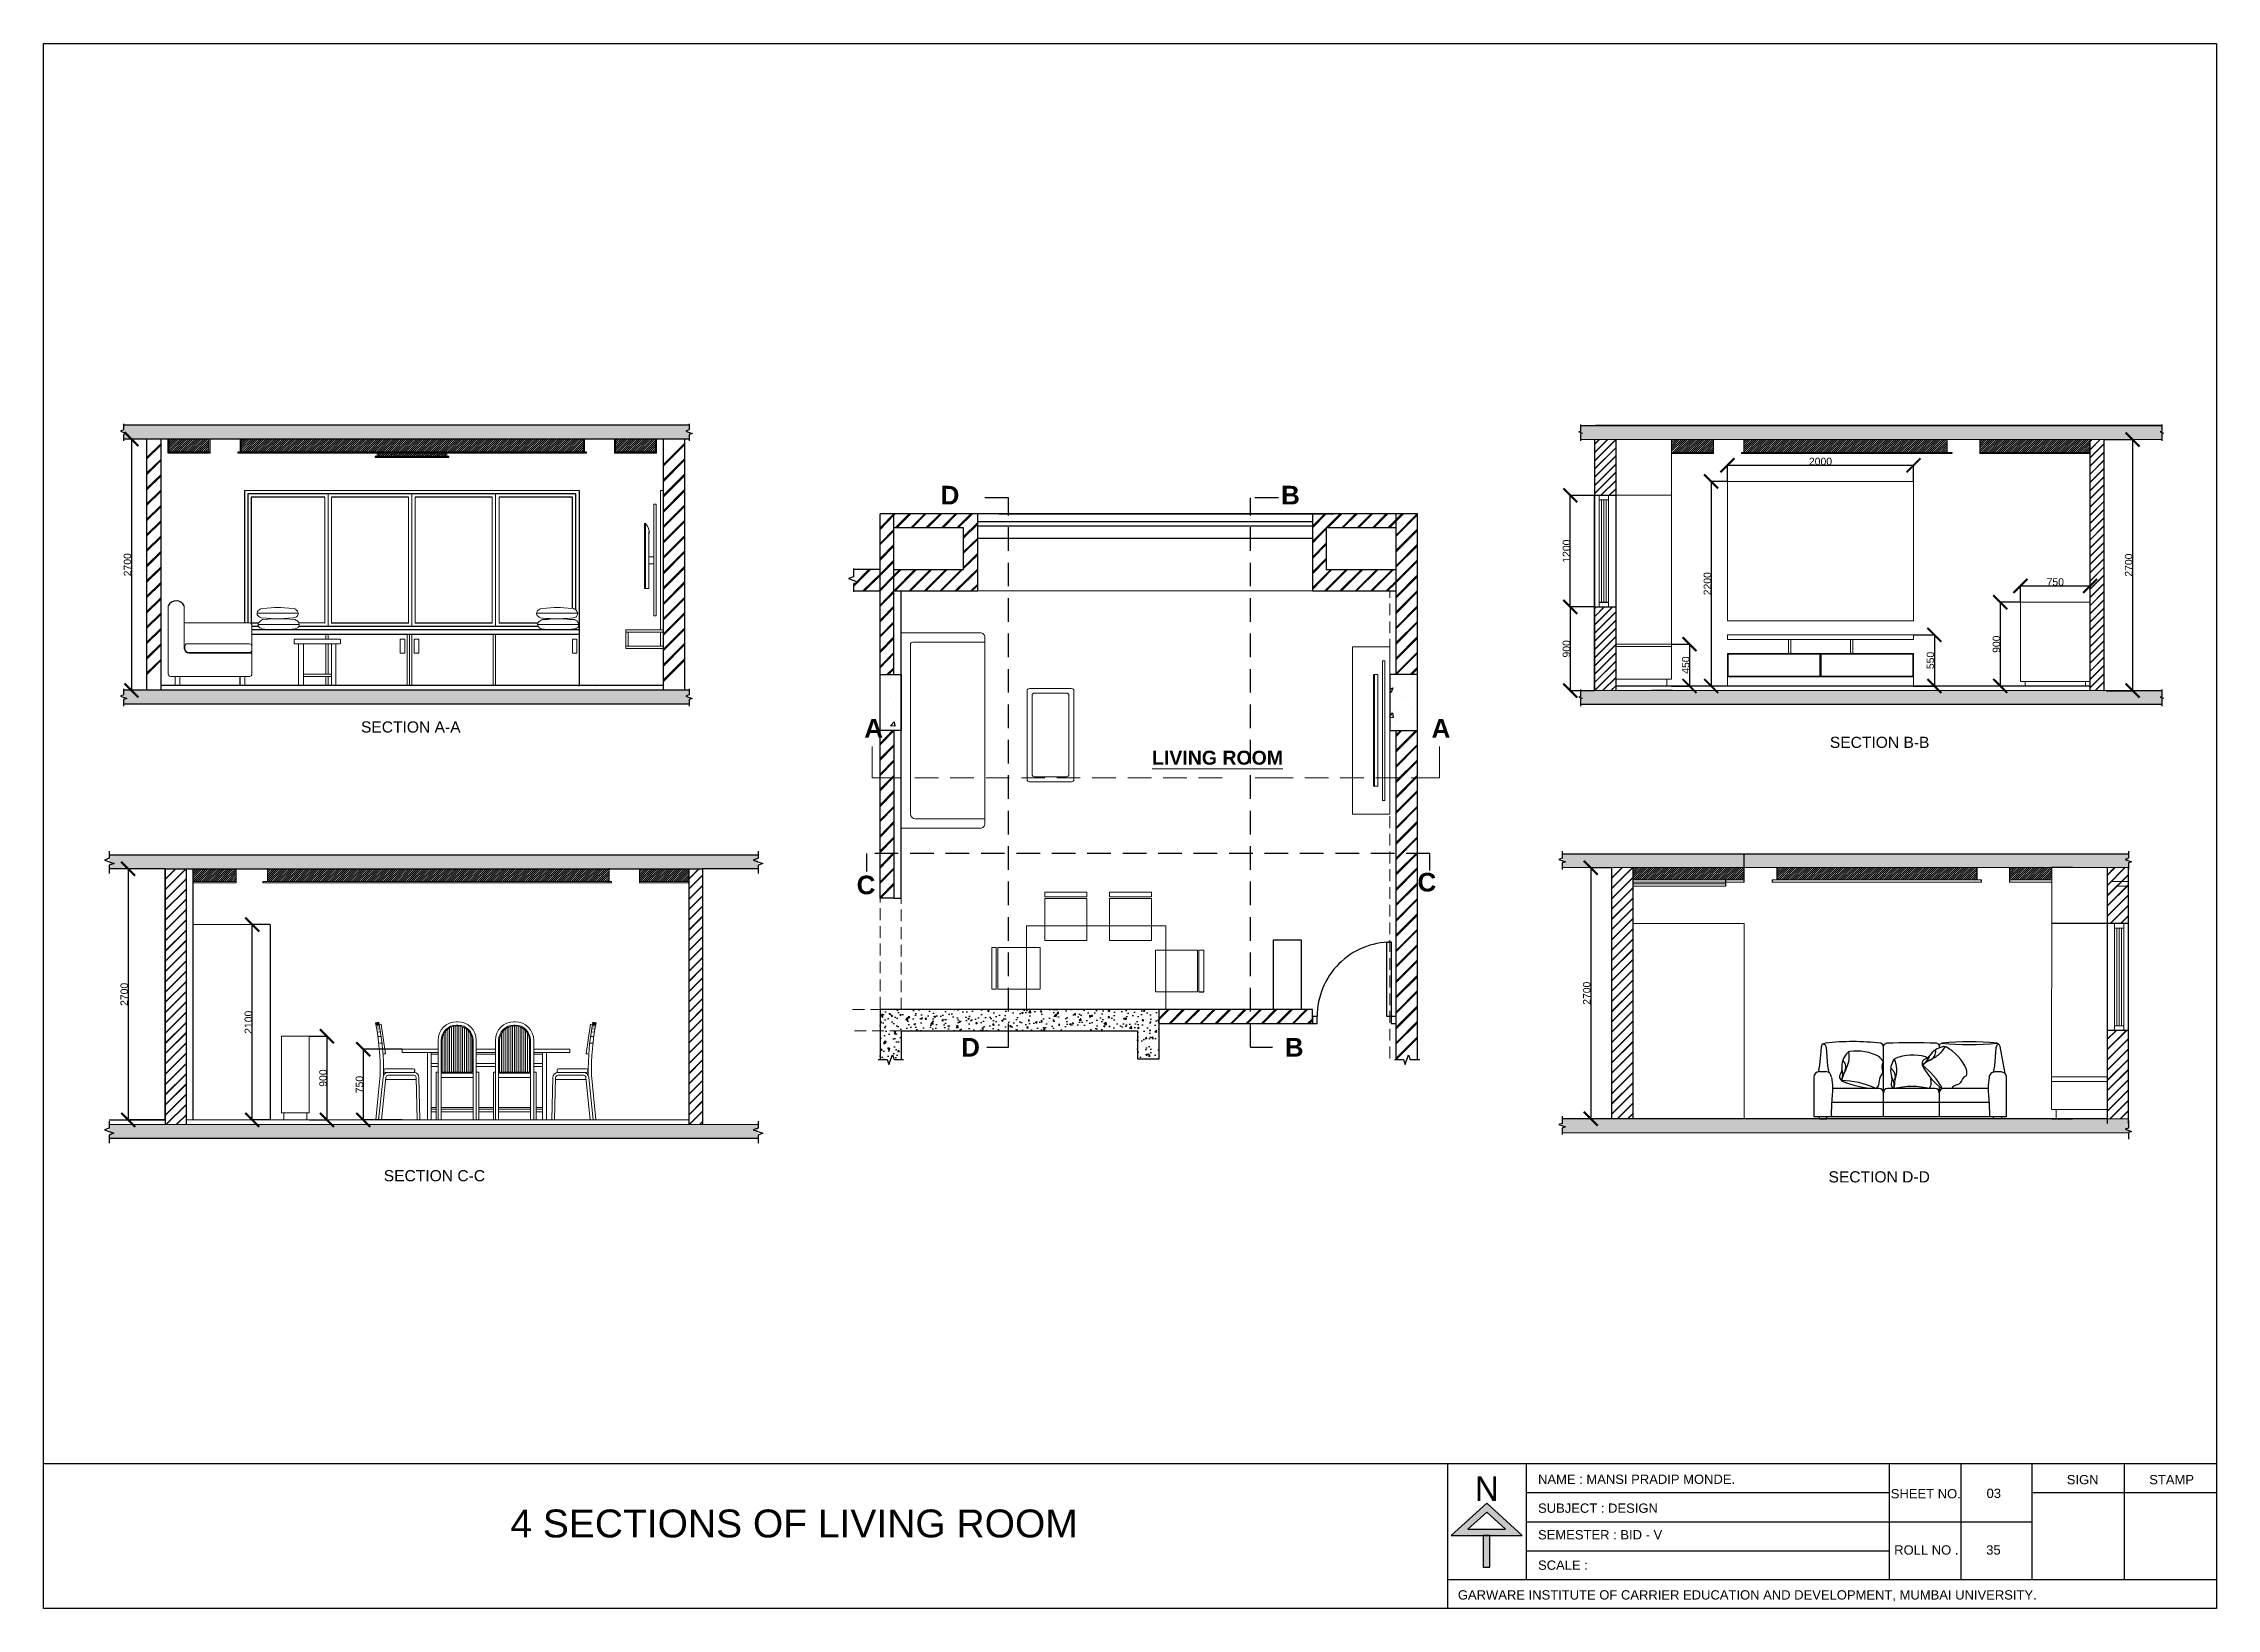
# Model space of a CAD drawing. Header units: millimetres. Extents: x 68955 to 118645, y -193284 to 16474.
# Drawn here: x 95284 to 118645, y -181292 to -164464 of the extents above; entities that cross this region are included whole.
import ezdxf

# ---------------------------------------------------------------- set-up
doc = ezdxf.new("R2010")
doc.units = ezdxf.units.MM
doc.linetypes.add('DASHEDX2', pattern=[38.1, 25.4, -12.7])
for name, color, linetype in [('furn', 3, 'Continuous'), ('HATCH NEW', 7, 'Continuous'), ('PDF10_TEXT', 7, 'Continuous'), ('PDF5_0', 7, 'Continuous')]:
    doc.layers.add(name, color=color, linetype=linetype)
for name, color, linetype, true_color in [('PDF5_coloum', 7, 'Continuous', 0xdcdcdc), ('PDF5_door', 7, 'Continuous', 0x535353), ('PDF5_dotted line', 7, 'Continuous', 0x535353), ('PDF5_furniture', 7, 'Continuous', 0x535353), ('PDF5_plan', 7, 'Continuous', 0x989898), ('PDF5_TEXT', 7, 'Continuous', 0x535353), ('PDF5_wall', 7, 'Continuous', 0x929498), ('PDF5_window', 7, 'Continuous', 0x535353), ('PDF8_celling', 7, 'Continuous', 0x00cc70), ('PDF9_coloum', 7, 'Continuous', 0x767676), ('PDF9_flooring', 7, 'Continuous', 0xb2663d), ('PDF9_furniture', 7, 'Continuous', 0x535353), ('PDF9_plan', 7, 'Continuous', 0x989898)]:
    doc.layers.add(name, color=color, linetype=linetype, true_color=true_color)
doc.layers.add('plan', color=7, linetype='Continuous', lineweight=25)
doc.layers.add('section', color=250, linetype='Continuous', lineweight=18)
doc.styles.add('PDF Arial', font='arial.ttf')
doc.styles.add('PDF Arial Bold', font='arialbd.ttf')
doc.styles.add('PDF Yu Gothic', font='Yu Gothic.ttf')
doc.styles.get("Standard").update_dxf_attribs({"font": 'arial.ttf'})
doc.dimstyles.new('ISO-25', dxfattribs={"dimtxt": 80, "dimasz": 150, "dimexe": 1.25, "dimexo": 0.625, "dimtad": 1, "dimtxsty": 'Standard', "dimblk": 'ARCHTICK', "dimcen": 50, "dimadec": 0, "dimazin": 0, "dimtfac": 1, "dimtmove": 0, "dimatfit": 3, "dimfxl": 1, "dimarcsym": 0})
pattern_1 = [(45, (-45634.76, -58536.88), (-44.123463, 44.123463), []), (45, (-45631.56, -58536.88), (-44.123463, 44.123463), [])]
pattern_2 = [(45, (-45634.762, -58536.882), (-11.2253202, 11.2253202), [])]
pattern_3 = [(50, (114504.65, -240286.62), (91.092334, -7.96954), [9.525, -104.775]), (355, (114504.65, -240286.62), (-17.62171, 95.52842), [7.62, -83.82029]), (100.45144, (114512.24, -240287.28), (73.47062, 87.55888), [8.095, -89.04512]), (46.1842, (114504.65, -240261.22), (135.53952, -21.02116), [14.2875, -157.1625]), (96.63556, (114515.95, -240262.97), (118.70207, 123.71306), [12.1425, -133.5678]), (351.18415, (114504.65, -240261.22), (118.70207, 123.71306), [11.42998, -125.72987]), (21, (114517.35, -240267.57), (75.807196, -51.1326), [9.525, -104.775]), (326, (114517.35, -240267.57), (30.90101, 92.09398), [7.62, -83.82]), (71.45144, (114523.67, -240271.83), (106.70821, 40.96138), [8.095, -89.04497]), (37.5, (114504.652, -240286.617), (1.544302, 42.27752), [0, -82.804, 0, -85.09, 0, -84.1375]), (7.5, (114504.65, -240286.617), (33.40983, 50.090287), [0, -48.514, 0, -80.899, 0, -32.0675]), (327.5, (114476.33, -240286.617), (67.795298, -2.864372), [0, -31.75, 0, -99.06, 0, -131.445]), (317.5, (114463.63, -240286.617), (74.06459, 12.713246), [0, -41.275, 0, -65.786, 0, -93.345])]
pattern_4 = [(45, (-49969.487, -52953.074), (-11.2253202, 11.2253202), [])]
pattern_5 = [(45, (-3911.795, -2942.145), (-11.2253202, 11.2253202), [])]
pattern_6 = [(45, (3915.554, -3345.284), (-11.2253202, 11.2253202), [])]

msp = doc.modelspace()

# ---------------------------------------------------------------- texts
at = {"layer": 'PDF10_TEXT', "char_height": 119.98939, "width": 1134.1303, "attachment_point": 7, "style": 'PDF Arial'}
for s, insert in [('SECTION A-A', (98696.721, -171875.005)), ('SECTION B-B', (114487.453, -172040.137)), ('SECTION C-C', (98941.686, -176699.359)), ('SECTION D-D', (114473.035, -176711.775))]:
    msp.add_mtext(s, dxfattribs=dict(at, insert=insert))
at = {"layer": 'PDF10_TEXT', "insert": (100302.534, -180531.218), "char_height": 299.97575, "attachment_point": 7, "style": 'PDF Arial'}
msp.add_mtext('4 SECTIONS OF LIVING ROOM', dxfattribs=at)
at = {"layer": 'PDF5_TEXT', "attachment_point": 7, "style": 'PDF Arial Bold'}
for s, insert, char_height in [('D', (104928.152, -169420.497), 199.971), ('B', (108588.122, -169420.497), 199.971), ('A', (104107.472, -171927.946), 199.971), ('A', (110205.624, -171927.946), 199.971), ('LIVING ROOM', (107200.71, -172220.627), 149.97715), ('C', (104025.395, -173614.559), 199.971), ('C', (110054.433, -173584.464), 199.971), ('B', (108627.789, -175357.146), 199.971)]:
    msp.add_mtext(s, dxfattribs=dict(at, insert=insert, char_height=char_height))
at = {"layer": 'PDF5_TEXT', "insert": (105149.442, -175357.146), "char_height": 199.971, "width": 9.03735, "attachment_point": 7, "style": 'PDF Arial Bold'}
msp.add_mtext('D', dxfattribs=at)
at = {"layer": 'PDF5_TEXT', "color": 7, "attachment_point": 7}
for s, insert, char_height, style in [('N', (110668.195, -180135.79), 266.278, 'PDF Yu Gothic'), ('NAME : MANSI PRADIP MONDE.', (111350.597, -179952.922), 99.98574, 'PDF Arial'), ('SIGN', (117034.557, -179957.008), 99.9857, 'PDF Arial'), ('STAMP', (117921.271, -179957.008), 99.9857, 'PDF Arial'), ('SHEET NO.', (115142.627, -180108.199), 99.9857, 'PDF Arial'), ('03', (116172.36, -180104.181), 99.9857, 'PDF Arial'), ('SUBJECT : DESIGN', (111350.597, -180263.476), 99.98574, 'PDF Arial'), ('SEMESTER : BID - V', (111350.597, -180549.513), 99.98574, 'PDF Arial'), ('SCALE :', (111350.597, -180876.412), 99.9857, 'PDF Arial'), ('ROLL NO .', (115179.404, -180712.963), 99.9857, 'PDF Arial'), ('35', (116168.274, -180713.031), 99.9857, 'PDF Arial'), ('GARWARE INSTITUTE OF CARRIER EDUCATION AND DEVELOPMENT, MUMBAI UNIVERSITY.', (110488.4, -181213.213), 99.98574, 'PDF Arial')]:
    msp.add_mtext(s, dxfattribs=dict(at, insert=insert, char_height=char_height, style=style))

# ---------------------------------------------------------------- blocks, each defined once
blk = doc.blocks.new('center table')
at = {"layer": 'PDF9_furniture', "lineweight": 20}
for points in [[(149748, -64904), (149748, -64878)], [(149759, -64867), (150236, -64867)], [(149759, -64916), (150236, -64916)], [(149848, -64916), (149848, -65365), (149797, -65365), (149797, -64916)], [(150198, -64916), (150198, -65365), (150149, -65365), (150149, -64916)], [(150249, -64878), (150249, -64904)], [(149848, -65241), (150149, -65241)], [(149848, -65265), (150149, -65265)]]:
    blk.add_lwpolyline(points, dxfattribs=at)
for centre, start, end in [((149760, -64877), 89.9995, 180.0005), ((149760, -64903), 179.9995, 270.0005), ((150237, -64877), 359.9995, 90.0005), ((150237, -64903), 269.9995, 0.0005)]:
    blk.add_arc(centre, 12.2, start, end, dxfattribs=at)
blk = doc.blocks.new('A$C32C86113')
at = {"linetype": 'Continuous'}
for p, q in [((66, 577, -9), (78, 721, -9)), ((78, 721, -9), (82, 773, -9)), ((82, 773, -9), (94, 804, -9)), ((94, 804, -9), (123, 813, -9)), ((737, 798, -9), (719, 811, -9)), ((748, 783, -9), (737, 798, -9)), ((748, 783, -9), (759, 802, -9)), ((748, 164, -9), (748, 783, -9)), ((759, 802, -9), (781, 812, -9)), ((1340, 801, -9), (1319, 811, -9)), ((1348, 787, -9), (1340, 801, -9)), ((1348, 787, -9), (1355, 801, -9)), ((1348, 787, -9), (1348, 762, -9)), ((1355, 801, -9), (1377, 811, -9)), ((2056, 485, -9), (2002, 776, -9)), ((51, 502, -9), (66, 577, -9)), ((60, 506, -9), (129, 506, -9)), ((2014, 503, -9), (1945, 503, -9)), ((0, 446, -9), (0, 20, -9)), ((703, 324, -9), (200, 323, -1)), ((748, 20, -9), (748, 279, -9)), ((1303, 324, -9), (793, 324, -9)), ((1348, 344, -9), (1348, 279, -9)), ((1348, 279, -9), (1348, 20, -9)), ((1873, 324, -9), (1393, 324, -9)), ((2072, 20, 334), (2072, 442, 334)), ((2072, 20, 334), (0, 20, -9)), ((56, 20), (56, 0)), ((139, 0), (139, 20, 14)), ((1933, 0), (1933, 20, 14)), ((2016, 20), (2016, 0)), ((56, 0), (139, 0)), ((2016, 0), (1933, 0))]:
    blk.add_line(p, q, dxfattribs=at)
at = {"ltscale": 3}
for p, q in [((123, 795, -9), (94, 804, -9)), ((135, 764, -9), (123, 795, -9)), ((151, 568, -9), (135, 764, -9)), ((1944, 568, -9), (1957, 712, -9)), ((1957, 712, -9), (1961, 764, -9)), ((1961, 764, -9), (1972, 795, -9)), ((1972, 795, -9), (1989, 800, -9)), ((165, 493, -9), (151, 568, -9)), ((1931, 501, -9), (1944, 568, -9)), ((191, 179, 242), (1883, 179, 242))]:
    blk.add_line(p, q, dxfattribs=at)
at = {"linetype": 'Continuous'}
for centre, radius, start, end in [((414, -1890, -9), 2719, 83.5605, 96.1533), ((391, 676, 334), 45, 98.9106, 150.7371), ((462, 219, 334), 508, 61.3169, 98.9106), ((1675, -2302, -9), 3128, 84.6632, 95.4698), ((1400, 731, 334), 45, 61.3924, 113.2188), ((1178, 325, 334), 508, 23.7986, 61.3924), ((1958, 768, -9), 45, 10.5091, 90), ((60, 446, -9), 60, 90, 179.9816), ((129, 446, -9), 60, 0, 90), ((594, 544, 334), 164, 23.6986, 47.1794), ((892, 605, 334), 45, 111.9767, 163.8031), ((1065, 176, 334), 508, 74.3829, 111.9767), ((1917, 986, 334), 858, 208.4934, 231.1155), ((1120, 522, 334), 164, 52.7695, 60.2454), ((1481, 502, 334), 164, 346.1804, 9.6612), ((1945, 443, -9), 60, 89.7859, 179.7859), ((2015, 445, 334), 57.3, 357.0581, 90.9206), ((691, 1297, 334), 972, 246.0331, 268.4688), ((703, 279, -9), 45, 0, 90), ((793, 279, -9), 45, 90, 180), ((1055, -512, 334), 858, 76.9593, 103.0407), ((1303, 279, -9), 45, 0, 90), ((1393, 279, -9), 45, 90, 180)]:
    blk.add_arc(centre, radius, start, end, dxfattribs=at)
at = {"ltscale": 3}
for centre, radius, start, end in [((1035, -7188, -9), 8004, 87.9678, 91.8181), ((1202, 727, 334), 108, 291.4614, 8.0497), ((1675, 3925, -9), 3128, 264.5302, 275.3368), ((128, 481, 334), 183, 336.9386, 20.2309), ((236, 553, 334), 108, 328.9796, 45.568), ((769, 450, 334), 108, 342.0456, 58.634), ((1073, 736, 334), 183, 299.4203, 342.7126), ((640, -104, 334), 858, 29.8342, 52.4564), ((296, -449, 334), 858, 64.5272, 89.9746), ((681, 355, 334), 183, 350.0046, 33.2969)]:
    blk.add_arc(centre, radius, start, end, dxfattribs=at)
at = {"linetype": 'Continuous'}
for points in [[(365, 713, 334), (319, 648, 334), (301, 559, 334), (293, 498, 334), (275, 450, 334), (297, 409, 334)], [(1402, 776, 334), (1326, 752, 334), (1257, 693, 334), (1214, 649, 334), (1171, 622, 334), (1163, 576, 334)], [(859, 635, 334), (829, 561, 334), (831, 470, 334), (837, 409, 334), (831, 359, 334), (861, 324, 334)], [(190, 443, -9), (202, 327, 147), (189, 143, 258), (188, 20, 303)], [(1885, 443, -9), (1873, 327, 147), (1885, 143, 258), (1887, 20, 303)]]:
    blk.add_spline(points, degree=3, dxfattribs=at)
at = {"ltscale": 3}
for points in [[(373, 714, 334), (371, 610, 334), (328, 495, 334), (297, 409, 334)], [(1409, 772, 334), (1344, 690, 334), (1240, 625, 334), (1163, 576, 334)], [(866, 638, 334), (888, 536, 334), (872, 415, 334), (861, 324, 334)]]:
    blk.add_spline(points, degree=3, dxfattribs=at)
at = {"linetype": 'Continuous'}
for points, knots in [([(745, 610, 334), (745, 610, 334), (718, 561, 334), (756, 499, 334), (695, 438, 334), (706, 371, 334), (680, 338, 334), (666, 326, 334)], [27.786417, 27.786417, 27.786417, 27.786417, 60.334214, 153.42843, 198.910048, 289.238615, 341.466319, 341.466319, 341.466319, 341.466319]), ([(1254, 441, 334), (1252, 417, 334), (1266, 375, 334), (1250, 341, 334), (1239, 326, 334)], [214.332348, 214.332348, 214.332348, 214.332348, 289.238615, 341.466319, 341.466319, 341.466319, 341.466319]), ([(1641, 463, 334), (1641, 463, 334), (1589, 440, 334), (1581, 368, 334), (1511, 359, 334), (1489, 336, 334), (1478, 324, 334)], [27.786417, 27.786417, 27.786417, 27.786417, 60.334214, 153.42843, 198.910048, 250.027656, 250.027656, 250.027656, 250.027656])]:
    blk.add_open_spline(points, degree=3, knots=knots, dxfattribs=at)
blk = doc.blocks.new('_ArchTick')
at = {"color": 0, "linetype": 'ByBlock', "const_width": 0.15}
blk.add_lwpolyline([(-0.5, -0.5), (0.5, 0.5)], dxfattribs=at)
blk = doc.blocks.new('*D9')
at = {"layer": 'Defpoints', "color": 0, "transparency": 16777216}
for p in [(117437, -168723), (117457, -171423), (117742, -171423)]:
    blk.add_point(p, dxfattribs=at)
at = {"layer": 'plan', "color": 0, "lineweight": -2, "transparency": 16777216}
for p, q in [((117437, -168723), (117743, -168723)), ((117742, -168723), (117742, -171423)), ((117457, -171423), (117743, -171423))]:
    blk.add_line(p, q, dxfattribs=at)
at = {"layer": 'plan', "color": 0, "lineweight": -2, "transparency": 16777216, "xscale": 150, "yscale": 150, "zscale": 150}
for p, rotation in [((117742, -168723), 90), ((117742, -171423), 270)]:
    blk.add_blockref('_ArchTick', p, dxfattribs=dict(at, rotation=rotation))
at = {"layer": 'plan', "color": 0, "transparency": 16777216, "insert": (117700, -170073), "char_height": 80, "attachment_point": 5, "rotation": 90}
blk.add_mtext('2700', dxfattribs=at)
blk = doc.blocks.new('*D10')
at = {"layer": 'Defpoints', "color": 0, "transparency": 16777216}
for p in [(96397, -168719), (96229, -171419), (96397, -171419)]:
    blk.add_point(p, dxfattribs=at)
at = {"layer": 'plan', "color": 0, "lineweight": -2, "transparency": 16777216}
for p, q in [((96397, -168719), (96227, -168719)), ((96229, -168719), (96229, -171419)), ((96397, -171419), (96227, -171419))]:
    blk.add_line(p, q, dxfattribs=at)
at = {"layer": 'plan', "color": 0, "lineweight": -2, "transparency": 16777216, "xscale": 150, "yscale": 150, "zscale": 150}
for p, rotation in [((96229, -168719), 90), ((96229, -171419), 270)]:
    blk.add_blockref('_ArchTick', p, dxfattribs=dict(at, rotation=rotation))
at = {"layer": 'plan', "color": 0, "transparency": 16777216, "insert": (96187, -170069), "char_height": 80, "attachment_point": 5, "rotation": 90}
blk.add_mtext('2700', dxfattribs=at)
blk = doc.blocks.new('*D11')
at = {"layer": 'Defpoints', "color": 0, "transparency": 16777216}
for p in [(96591, -173338), (96194, -176038), (96591, -176038)]:
    blk.add_point(p, dxfattribs=at)
at = {"layer": 'plan', "color": 0, "lineweight": -2, "transparency": 16777216}
for p, q in [((96591, -173338), (96192, -173338)), ((96194, -173338), (96194, -176038)), ((96591, -176038), (96192, -176038))]:
    blk.add_line(p, q, dxfattribs=at)
at = {"layer": 'plan', "color": 0, "lineweight": -2, "transparency": 16777216, "xscale": 150, "yscale": 150, "zscale": 150}
for p, rotation in [((96194, -173338), 90), ((96194, -176038), 270)]:
    blk.add_blockref('_ArchTick', p, dxfattribs=dict(at, rotation=rotation))
at = {"layer": 'plan', "color": 0, "transparency": 16777216, "insert": (96152, -174688), "char_height": 80, "attachment_point": 5, "rotation": 90}
blk.add_mtext('2700', dxfattribs=at)
blk = doc.blocks.new('*D12')
at = {"layer": 'Defpoints', "color": 0, "transparency": 16777216}
for p in [(112140, -173326), (111917, -176026), (112140, -176026)]:
    blk.add_point(p, dxfattribs=at)
at = {"layer": 'plan', "color": 0, "lineweight": -2, "transparency": 16777216}
for p, q in [((112139, -173326), (111915, -173326)), ((111917, -173326), (111917, -176026)), ((112139, -176026), (111915, -176026))]:
    blk.add_line(p, q, dxfattribs=at)
at = {"layer": 'plan', "color": 0, "lineweight": -2, "transparency": 16777216, "xscale": 150, "yscale": 150, "zscale": 150}
for p, rotation in [((111917, -173326), 90), ((111917, -176026), 270)]:
    blk.add_blockref('_ArchTick', p, dxfattribs=dict(at, rotation=rotation))
at = {"layer": 'plan', "color": 0, "transparency": 16777216, "insert": (111875, -174676), "char_height": 80, "attachment_point": 5, "rotation": 90}
blk.add_mtext('2700', dxfattribs=at)
blk = doc.blocks.new('*D13')
at = {"layer": 'Defpoints', "color": 0, "transparency": 16777216}
for p in [(98140, -175138), (98140, -176038), (98331, -176038)]:
    blk.add_point(p, dxfattribs=at)
at = {"layer": 'plan', "color": 0, "lineweight": -2, "transparency": 16777216}
for p, q in [((98141, -175138), (98333, -175138)), ((98331, -175138), (98331, -176038)), ((98141, -176038), (98333, -176038))]:
    blk.add_line(p, q, dxfattribs=at)
at = {"layer": 'plan', "color": 0, "lineweight": -2, "transparency": 16777216, "xscale": 150, "yscale": 150, "zscale": 150}
for p, rotation in [((98331, -175138), 90), ((98331, -176038), 270)]:
    blk.add_blockref('_ArchTick', p, dxfattribs=dict(at, rotation=rotation))
at = {"layer": 'plan', "color": 0, "transparency": 16777216, "insert": (98290, -175588), "char_height": 80, "attachment_point": 5, "rotation": 90}
blk.add_mtext('900', dxfattribs=at)
blk = doc.blocks.new('*D14')
at = {"layer": 'Defpoints', "color": 0, "transparency": 16777216}
for p in [(97528, -173938), (97716, -173938), (97719, -176038)]:
    blk.add_point(p, dxfattribs=at)
at = {"layer": 'plan', "color": 0, "lineweight": -2, "transparency": 16777216}
for p, q in [((97716, -173938), (97526, -173938)), ((97528, -176038), (97528, -173938)), ((97718, -176038), (97526, -176038))]:
    blk.add_line(p, q, dxfattribs=at)
at = {"layer": 'plan', "color": 0, "lineweight": -2, "transparency": 16777216, "xscale": 150, "yscale": 150, "zscale": 150}
for p, rotation in [((97528, -173938), 90), ((97528, -176038), 270)]:
    blk.add_blockref('_ArchTick', p, dxfattribs=dict(at, rotation=rotation))
at = {"layer": 'plan', "color": 0, "transparency": 16777216, "insert": (97486, -174988), "char_height": 80, "attachment_point": 5, "rotation": 90}
blk.add_mtext('2100', dxfattribs=at)
blk = doc.blocks.new('*D16')
at = {"layer": 'Defpoints', "color": 0, "transparency": 16777216}
for p in [(116536, -170473), (116319, -171373), (116536, -171373)]:
    blk.add_point(p, dxfattribs=at)
at = {"layer": 'plan', "color": 0, "lineweight": -2, "transparency": 16777216}
for p, q in [((116535, -170473), (116318, -170473)), ((116319, -170473), (116319, -171373)), ((116535, -171373), (116318, -171373))]:
    blk.add_line(p, q, dxfattribs=at)
at = {"layer": 'plan', "color": 0, "lineweight": -2, "transparency": 16777216, "xscale": 150, "yscale": 150, "zscale": 150}
for p, rotation in [((116319, -170473), 90), ((116319, -171373), 270)]:
    blk.add_blockref('_ArchTick', p, dxfattribs=dict(at, rotation=rotation))
at = {"layer": 'plan', "color": 0, "transparency": 16777216, "insert": (116278, -170923), "char_height": 80, "attachment_point": 5, "rotation": 90}
blk.add_mtext('900', dxfattribs=at)
blk = doc.blocks.new('*D17')
at = {"layer": 'Defpoints', "color": 0, "transparency": 16777216}
for p in [(117286, -170297), (116536, -170473), (117286, -170473)]:
    blk.add_point(p, dxfattribs=at)
at = {"layer": 'plan', "color": 0, "lineweight": -2, "transparency": 16777216}
for p, q in [((116536, -170472), (116536, -170296)), ((116536, -170297), (117286, -170297)), ((117286, -170472), (117286, -170296))]:
    blk.add_line(p, q, dxfattribs=at)
at = {"layer": 'plan', "color": 0, "lineweight": -2, "transparency": 16777216, "xscale": 150, "yscale": 150, "zscale": 150, "rotation": 180}
blk.add_blockref('_ArchTick', (116536, -170297), dxfattribs=at)
at = {"layer": 'plan', "color": 0, "lineweight": -2, "transparency": 16777216, "xscale": 150, "yscale": 150, "zscale": 150}
blk.add_blockref('_ArchTick', (117286, -170297), dxfattribs=at)
at = {"layer": 'plan', "color": 0, "transparency": 16777216, "insert": (116911, -170255), "char_height": 80, "attachment_point": 5}
blk.add_mtext('750', dxfattribs=at)
blk = doc.blocks.new('*D18')
at = {"layer": 'Defpoints', "color": 0, "transparency": 16777216}
for p in [(115387, -170823), (115387, -171373), (115611, -171373)]:
    blk.add_point(p, dxfattribs=at)
at = {"layer": 'plan', "color": 0, "lineweight": -2, "transparency": 16777216}
for p, q in [((115388, -170823), (115612, -170823)), ((115611, -170823), (115611, -171373)), ((115388, -171373), (115612, -171373))]:
    blk.add_line(p, q, dxfattribs=at)
at = {"layer": 'plan', "color": 0, "lineweight": -2, "transparency": 16777216, "xscale": 150, "yscale": 150, "zscale": 150}
for p, rotation in [((115611, -170823), 90), ((115611, -171373), 270)]:
    blk.add_blockref('_ArchTick', p, dxfattribs=dict(at, rotation=rotation))
at = {"layer": 'plan', "color": 0, "transparency": 16777216, "insert": (115569, -171098), "char_height": 80, "attachment_point": 5, "rotation": 90}
blk.add_mtext('550', dxfattribs=at)
blk = doc.blocks.new('*D19')
at = {"layer": 'Defpoints', "color": 0, "transparency": 16777216}
for p in [(115387, -169000), (113387, -169173), (115387, -169173)]:
    blk.add_point(p, dxfattribs=at)
at = {"layer": 'plan', "color": 0, "lineweight": -2, "transparency": 16777216}
for p, q in [((113387, -169172), (113387, -168999)), ((113387, -169000), (115387, -169000)), ((115387, -169172), (115387, -168999))]:
    blk.add_line(p, q, dxfattribs=at)
at = {"layer": 'plan', "color": 0, "lineweight": -2, "transparency": 16777216, "xscale": 150, "yscale": 150, "zscale": 150, "rotation": 180}
blk.add_blockref('_ArchTick', (113387, -169000), dxfattribs=at)
at = {"layer": 'plan', "color": 0, "lineweight": -2, "transparency": 16777216, "xscale": 150, "yscale": 150, "zscale": 150}
blk.add_blockref('_ArchTick', (115387, -169000), dxfattribs=at)
at = {"layer": 'plan', "color": 0, "transparency": 16777216, "insert": (114387, -168959), "char_height": 80, "attachment_point": 5}
blk.add_mtext('2000', dxfattribs=at)
blk = doc.blocks.new('*D20')
at = {"layer": 'Defpoints', "color": 0, "transparency": 16777216}
for p in [(113387, -169173), (113212, -171373), (113387, -171373)]:
    blk.add_point(p, dxfattribs=at)
at = {"layer": 'plan', "color": 0, "lineweight": -2, "transparency": 16777216}
for p, q in [((113387, -169173), (113211, -169173)), ((113212, -169173), (113212, -171373)), ((113387, -171373), (113211, -171373))]:
    blk.add_line(p, q, dxfattribs=at)
at = {"layer": 'plan', "color": 0, "lineweight": -2, "transparency": 16777216, "xscale": 150, "yscale": 150, "zscale": 150}
for p, rotation in [((113212, -169173), 90), ((113212, -171373), 270)]:
    blk.add_blockref('_ArchTick', p, dxfattribs=dict(at, rotation=rotation))
at = {"layer": 'plan', "color": 0, "transparency": 16777216, "insert": (113171, -170273), "char_height": 80, "attachment_point": 5, "rotation": 90}
blk.add_mtext('2200', dxfattribs=at)
blk = doc.blocks.new('*D21')
at = {"layer": 'Defpoints', "color": 0, "transparency": 16777216}
for p in [(112787, -170923), (112787, -171373), (112979, -171373)]:
    blk.add_point(p, dxfattribs=at)
at = {"layer": 'plan', "color": 0, "lineweight": -2, "transparency": 16777216}
for p, q in [((112787, -170923), (112980, -170923)), ((112979, -170923), (112979, -171373)), ((112787, -171373), (112980, -171373))]:
    blk.add_line(p, q, dxfattribs=at)
at = {"layer": 'plan', "color": 0, "lineweight": -2, "transparency": 16777216, "xscale": 150, "yscale": 150, "zscale": 150}
for p, rotation in [((112979, -170923), 90), ((112979, -171373), 270)]:
    blk.add_blockref('_ArchTick', p, dxfattribs=dict(at, rotation=rotation))
at = {"layer": 'plan', "color": 0, "transparency": 16777216, "insert": (112938, -171148), "char_height": 80, "attachment_point": 5, "rotation": 90}
blk.add_mtext('450', dxfattribs=at)
blk = doc.blocks.new('*D27')
at = {"layer": 'Defpoints', "color": 0, "transparency": 16777216}
for p in [(111957, -170523), (111697, -171423), (111957, -171423)]:
    blk.add_point(p, dxfattribs=at)
at = {"layer": 'plan', "color": 0, "lineweight": -2, "transparency": 16777216}
for p, q in [((111956, -170523), (111696, -170523)), ((111697, -170523), (111697, -171423)), ((111956, -171423), (111696, -171423))]:
    blk.add_line(p, q, dxfattribs=at)
at = {"layer": 'plan', "color": 0, "lineweight": -2, "transparency": 16777216, "xscale": 150, "yscale": 150, "zscale": 150}
for p, rotation in [((111697, -170523), 90), ((111697, -171423), 270)]:
    blk.add_blockref('_ArchTick', p, dxfattribs=dict(at, rotation=rotation))
at = {"layer": 'plan', "color": 0, "transparency": 16777216, "insert": (111656, -170973), "char_height": 80, "attachment_point": 5, "rotation": 90}
blk.add_mtext('900', dxfattribs=at)
blk = doc.blocks.new('*D28')
at = {"layer": 'Defpoints', "color": 0, "transparency": 16777216}
for p in [(111697, -169323), (111957, -169323), (111957, -170523)]:
    blk.add_point(p, dxfattribs=at)
at = {"layer": 'plan', "color": 0, "lineweight": -2, "transparency": 16777216}
for p, q in [((111956, -169323), (111696, -169323)), ((111697, -170523), (111697, -169323)), ((111956, -170523), (111696, -170523))]:
    blk.add_line(p, q, dxfattribs=at)
at = {"layer": 'plan', "color": 0, "lineweight": -2, "transparency": 16777216, "xscale": 150, "yscale": 150, "zscale": 150}
for p, rotation in [((111697, -169323), 90), ((111697, -170523), 270)]:
    blk.add_blockref('_ArchTick', p, dxfattribs=dict(at, rotation=rotation))
at = {"layer": 'plan', "color": 0, "transparency": 16777216, "insert": (111656, -169923), "char_height": 80, "attachment_point": 5, "rotation": 90}
blk.add_mtext('1200', dxfattribs=at)
blk = doc.blocks.new('*D29')
at = {"layer": 'Defpoints', "color": 0, "transparency": 16777216}
for p in [(99141, -175278), (98722, -176038), (99141, -176038)]:
    blk.add_point(p, dxfattribs=at)
at = {"layer": 'plan', "color": 0, "lineweight": -2, "transparency": 16777216}
for p, q in [((99141, -175278), (98721, -175278)), ((98722, -175278), (98722, -176038)), ((99141, -176038), (98721, -176038))]:
    blk.add_line(p, q, dxfattribs=at)
at = {"layer": 'plan', "color": 0, "lineweight": -2, "transparency": 16777216, "xscale": 150, "yscale": 150, "zscale": 150}
for p, rotation in [((98722, -175278), 90), ((98722, -176038), 270)]:
    blk.add_blockref('_ArchTick', p, dxfattribs=dict(at, rotation=rotation))
at = {"layer": 'plan', "color": 0, "transparency": 16777216, "insert": (98681, -175658), "char_height": 80, "attachment_point": 5, "rotation": 90}
blk.add_mtext('750', dxfattribs=at)

# ---------------------------------------------------------------- dimensions: what is measured, and where the dimension line sits
at = {"layer": 'plan'}
for base, p1, p2, picture, middle in [((96228.697, -171419.102), (96397.205, -168719.102), (96397.205, -171419.102), '*D10', (96187.226, -170069.102)), ((117741.652, -171422.695), (117436.767, -168722.695), (117456.637, -171422.695), '*D9', (117700.181, -170072.695)), ((113212.3, -171372.695), (113387.303, -169172.695), (113387.303, -171372.695), '*D20', (113170.829, -170272.695)), ((111697.487, -169322.695), (111957.119, -170522.695), (111957.119, -169322.695), '*D28', (111656.017, -169922.695)), ((111697.487, -171422.695), (111957.119, -170522.695), (111957.119, -171422.695), '*D27', (111656.017, -170972.695)), ((116318.975, -171372.695), (116535.576, -170472.695), (116535.576, -171372.695), '*D16', (116277.504, -170922.695)), ((115610.56, -171372.695), (115387.303, -170822.695), (115387.303, -171372.695), '*D18', (115569.089, -171097.695)), ((112979.205, -171372.695), (112786.626, -170922.695), (112786.626, -171372.695), '*D21', (112937.734, -171147.695)), ((96193.616, -176038.006), (96591.201, -173338.006), (96591.201, -176038.006), '*D11', (96152.145, -174688.006)), ((111916.57, -176025.506), (112140.091, -173325.506), (112140.091, -176025.506), '*D12', (111875.099, -174675.506)), ((97527.618, -173938.006), (97719.003, -176038.006), (97716.201, -173938.006), '*D14', (97486.147, -174988.006)), ((98331.336, -176038.006), (98139.886, -175138.006), (98139.886, -176038.006), '*D13', (98289.865, -175588.006))]:
    dim = msp.add_linear_dim(base=base, p1=p1, p2=p2, angle=90, dimstyle='ISO-25', dxfattribs=at)
    dim.commit()
    dim.dimension.update_dxf_attribs({"geometry": picture, "text_midpoint": middle})
for base, p1, p2, picture, middle in [((115387.303, -169000.432), (113387.303, -169172.695), (115387.303, -169172.695), '*D19', (114387.303, -168958.961)), ((117285.576, -170296.867), (116535.576, -170472.695), (117285.576, -170472.695), '*D17', (116910.576, -170255.396))]:
    dim = msp.add_linear_dim(base=base, p1=p1, p2=p2, dimstyle='ISO-25', dxfattribs=at)
    dim.commit()
    dim.dimension.update_dxf_attribs({"geometry": picture, "text_midpoint": middle})
dim = msp.add_linear_dim(base=(98722.453, -176038.006), p1=(99141.143, -175278.006), p2=(99141.143, -176038.006), angle=90, text='750', dimstyle='ISO-25', dxfattribs=at)
dim.commit()
dim.dimension.update_dxf_attribs({"geometry": '*D29', "text_midpoint": (98680.982, -175658.006)})

# ---------------------------------------------------------------- hatches: boundary and pattern name
at = {"layer": 'HATCH NEW', "lineweight": 20, "true_color": 0x939598, "transparency": 33554687}
h = msp.add_hatch(dxfattribs=at)
h.set_pattern_fill('AR-CONC', color=252, scale=0.5)
h.set_pattern_definition([(50, (-3911.795, -2894.31), (91.092334, -7.969543), [9.525, -104.775]), (355, (-3911.795, -2894.31), (-17.62171, 95.528423), [7.62, -83.82029]), (100.451445, (-3904.2, -2894.98), (73.470624, 87.558876), [8.095004, -89.045122]), (46.1842, (-3911.8, -2868.91), (135.53952, -21.021164), [14.2875, -157.1625]), (96.63556, (-3900.5, -2870.66), (118.70207, 123.71306), [12.14251, -133.5678]), (351.18415, (-3911.8, -2868.91), (118.70207, 123.71306), [11.42998, -125.72987]), (21, (-3899.095, -2875.26), (75.807196, -51.1326), [9.525, -104.775]), (326, (-3899.095, -2875.26), (30.901014, 92.093983), [7.62, -83.82]), (71.451445, (-3892.78, -2879.52), (106.70821, 40.961384), [8.095004, -89.04497]), (37.5, (-3911.795, -2894.312), (1.5443016, 42.2775194), [0, -82.804, 0, -85.09, 0, -84.1375]), (7.5, (-3911.795, -2894.31), (33.409831, 50.090287), [0, -48.514, 0, -80.899, 0, -32.0675]), (327.5, (-3940.116, -2894.312), (67.7952976, -2.864372), [0, -31.75, 0, -99.06, 0, -131.445]), (317.5, (-3952.816, -2894.31), (74.06459, 12.713246), [0, -41.275, 0, -65.786, 0, -93.345])])
h.paths.add_polyline_path([(96145.675, -168569.102), (96145.675, -168644.102), (96180.018, -168656.602), (96145.675, -168669.102), (96145.675, -168719.102), (102223.507, -168719.102), (102223.507, -168644.102), (102189.164, -168631.602), (102223.507, -168619.102), (102223.507, -168569.102)])
h.paths.add_polyline_path([(96145.675, -171419.102), (96145.675, -171494.102), (96180.018, -171506.602), (96145.675, -171519.102), (96145.675, -171569.102), (102223.507, -171569.102), (102223.507, -171494.102), (102189.164, -171481.602), (102223.507, -171469.102), (102223.507, -171419.102)])
h = msp.add_hatch(dxfattribs=at)
h.set_pattern_fill('AR-CONC', color=252, scale=0.5)
h.set_pattern_definition(pattern_3)
h.paths.add_polyline_path([(118056.637, -168572.695), (111807.119, -168572.695), (111807.119, -168722.695), (118056.637, -168722.695)])
at = {"layer": 'HATCH NEW', "true_color": 0x939598}
h = msp.add_hatch(dxfattribs=at)
h.set_pattern_fill('JIS_LC_8', color=252, scale=8)
h.set_pattern_definition(pattern_1)
h.paths.add_polyline_path([(117436.767, -168722.695), (117285.576, -168722.695), (117285.576, -171422.695), (117436.767, -171422.695)])
h.paths.add_polyline_path([(112185.949, -170522.695), (111957.119, -170522.695), (111957.119, -171422.695), (112185.949, -171422.695)])
h = msp.add_hatch(dxfattribs=at)
h.set_pattern_fill('JIS_LC_8', color=252, scale=8)
h.set_pattern_definition(pattern_1)
h.paths.add_polyline_path([(112185.949, -168722.695), (111957.119, -168722.695), (111957.119, -169322.695), (112185.949, -169322.695)])
at = {"layer": 'HATCH NEW', "lineweight": 20, "true_color": 0x939598, "transparency": 33554687}
h = msp.add_hatch(dxfattribs=at)
h.set_pattern_fill('AR-CONC', color=252, scale=0.5)
h.set_pattern_definition(pattern_3)
h.paths.add_polyline_path([(118056.637, -171422.695), (111807.119, -171422.695), (111807.119, -171572.695), (118056.637, -171572.695)])
h = msp.add_hatch(dxfattribs=at)
h.set_pattern_fill('AR-CONC', color=252, scale=0.5)
h.set_pattern_definition([(50, (110073.25, -244751.93), (91.092334, -7.96954), [9.525, -104.775]), (355, (110073.25, -244751.93), (-17.62171, 95.52842), [7.62, -83.82029]), (100.45144, (110080.84, -244752.59), (73.47062, 87.55888), [8.095, -89.04512]), (46.1842, (110073.25, -244726.53), (135.53952, -21.02116), [14.2875, -157.1625]), (96.63556, (110084.54, -244728.28), (118.70207, 123.71306), [12.1425, -133.5678]), (351.18415, (110073.25, -244726.53), (118.70207, 123.71306), [11.42998, -125.72987]), (21, (110085.95, -244732.88), (75.807196, -51.1326), [9.525, -104.775]), (326, (110085.95, -244732.88), (30.90101, 92.09398), [7.62, -83.82]), (71.45144, (110092.264, -244737.14), (106.70821, 40.96138), [8.095, -89.04497]), (37.5, (110073.247, -244751.928), (1.544302, 42.27752), [0, -82.804, 0, -85.09, 0, -84.1375]), (7.5, (110073.247, -244751.93), (33.40983, 50.090287), [0, -48.514, 0, -80.899, 0, -32.0675]), (327.5, (110044.926, -244751.928), (67.795298, -2.864372), [0, -31.75, 0, -99.06, 0, -131.445]), (317.5, (110032.226, -244751.93), (74.06459, 12.713246), [0, -41.275, 0, -65.786, 0, -93.345])])
h.paths.add_polyline_path([(102966.201, -173188.006), (95991.201, -173188.006), (95991.201, -173338.006), (102966.201, -173338.006)])
h = msp.add_hatch(dxfattribs=at)
h.set_pattern_fill('AR-CONC', color=252)
h.set_pattern_definition([(50, (-61570.99, -116164.61), (182.18467, -15.93909), [19.05, -209.55]), (355, (-61571, -116164.61), (-35.24342, 191.05685), [15.24, -167.64058]), (100.45144, (-61555.81, -116165.94), (146.94125, 175.11775), [16.19, -178.09024]), (46.1842, (-61571, -116113.81), (271.07904, -42.04233), [28.575, -314.325]), (96.63556, (-61548.4, -116117.32), (237.40413, 247.42612), [24.28502, -267.1356]), (351.18415, (-61571, -116113.8), (237.40413, 247.42612), [22.85997, -251.45973]), (21, (-61545.59, -116126.51), (151.61439, -102.2652), [19.05, -209.55]), (326, (-61545.6, -116126.51), (61.80203, 184.18797), [15.24, -167.64]), (71.45144, (-61532.96, -116135.04), (213.41642, 81.92277), [16.19, -178.08994]), (37.5, (-61570.99, -116164.61), (3.088603, 84.55504), [0, -165.608, 0, -170.18, 0, -168.275]), (7.5, (-61570.99, -116164.61), (66.819663, 100.180575), [0, -97.028, 0, -161.798, 0, -64.135]), (327.5, (-61627.63, -116164.61), (135.590595, -5.728744), [0, -63.5, 0, -198.12, 0, -262.89]), (317.5, (-61653.03, -116164.61), (148.12918, 25.42649), [0, -82.55, 0, -131.572, 0, -186.69])])
h.paths.add_polyline_path([(111610.118, -173175.506), (117697.377, -173175.506), (117697.377, -173325.506), (111610.118, -173325.506)])
h = msp.add_hatch(dxfattribs=at)
h.set_pattern_fill('AR-CONC', color=252, scale=0.5)
h.set_pattern_definition([(50, (110073.25, -244801.93), (91.092334, -7.96954), [9.525, -104.775]), (355, (110073.25, -244801.93), (-17.62171, 95.52842), [7.62, -83.82029]), (100.45144, (110080.84, -244802.59), (73.47062, 87.55888), [8.095, -89.04512]), (46.1842, (110073.25, -244776.53), (135.53952, -21.02116), [14.2875, -157.1625]), (96.63556, (110084.54, -244778.28), (118.70207, 123.71306), [12.1425, -133.5678]), (351.18415, (110073.25, -244776.53), (118.70207, 123.71306), [11.42998, -125.72987]), (21, (110085.95, -244782.88), (75.807196, -51.1326), [9.525, -104.775]), (326, (110085.95, -244782.88), (30.90101, 92.09398), [7.62, -83.82]), (71.45144, (110092.264, -244787.14), (106.70821, 40.96138), [8.095, -89.04497]), (37.5, (110073.247, -244801.928), (1.544302, 42.27752), [0, -82.804, 0, -85.09, 0, -84.1375]), (7.5, (110073.247, -244801.93), (33.40983, 50.090287), [0, -48.514, 0, -80.899, 0, -32.0675]), (327.5, (110044.926, -244801.928), (67.795298, -2.864372), [0, -31.75, 0, -99.06, 0, -131.445]), (317.5, (110032.226, -244801.93), (74.06459, 12.713246), [0, -41.275, 0, -65.786, 0, -93.345])])
h.paths.add_polyline_path([(102966.201, -176088.006), (95991.201, -176088.006), (95991.201, -176238.006), (102966.201, -176238.006)])
h = msp.add_hatch(dxfattribs=at)
h.set_pattern_fill('AR-CONC', color=252)
h.set_pattern_definition([(50, (3915.55, -3345.28), (182.18467, -15.93909), [19.05, -209.55]), (355, (3915.55, -3345.28), (-35.24342, 191.05685), [15.24, -167.64058]), (100.45144, (3930.74, -3346.61), (146.94125, 175.11775), [16.19001, -178.09024]), (46.1842, (3915.55, -3294.48), (271.07904, -42.04233), [28.575, -314.325]), (96.63556, (3938.14, -3298), (237.40413, 247.42612), [24.28502, -267.1356]), (351.18415, (3915.55, -3294.48), (237.40413, 247.42612), [22.85997, -251.45973]), (21, (3940.95, -3307.18), (151.61439, -102.2652), [19.05, -209.55]), (326, (3940.95, -3307.18), (61.80203, 184.18797), [15.24, -167.64]), (71.451445, (3953.59, -3315.7), (213.41642, 81.92277), [16.19001, -178.08994]), (37.5, (3915.554, -3345.284), (3.088603, 84.555039), [0, -165.608, 0, -170.18, 0, -168.275]), (7.5, (3915.55, -3345.28), (66.819663, 100.180575), [0, -97.028, 0, -161.798, 0, -64.135]), (327.5, (3858.91, -3345.284), (135.590595, -5.728744), [0, -63.5, 0, -198.12, 0, -262.89]), (317.5, (3833.51, -3345.28), (148.12918, 25.42649), [0, -82.55, 0, -131.572, 0, -186.69])])
h.paths.add_polyline_path([(111610.118, -176025.506), (117697.377, -176025.506), (117697.377, -176175.506), (111610.118, -176175.506)])
at = {"layer": 'PDF5_wall', "transparency": 33554559}
h = msp.add_hatch(color=256, dxfattribs=at)
h.paths.add_polyline_path([(111105.422, -180437.479), (110901.11, -180253.599), (110798.954, -180159.615), (110692.712, -180253.599), (110492.486, -180437.479), (110414.848, -180506.946), (110762.178, -180506.946), (110762.178, -180846.103), (110831.644, -180846.103), (110831.644, -180506.946), (111178.975, -180506.946)])
h.paths.add_polyline_path([(110999.18, -180437.479), (110594.642, -180437.479), (110798.954, -180253.599)], flags=0)
at = {"layer": 'PDF8_celling'}
h = msp.add_hatch(dxfattribs=at)
h.set_pattern_fill('ANSI31', color=256, scale=5)
h.set_pattern_definition(pattern_5)
h.paths.add_polyline_path([(101861.876, -168857.11), (101861.876, -168719.102), (101434.497, -168719.102), (101434.497, -168857.11)])
h.paths.add_polyline_path([(97410.006, -168719.102), (97410.006, -168857.11), (101087.251, -168857.11), (101087.251, -168719.102)])
h.paths.add_polyline_path([(96635.38, -168719.102), (96635.38, -168857.11), (97060.534, -168857.11), (97060.534, -168719.102)])
h = msp.add_hatch(dxfattribs=at)
h.set_pattern_fill('ANSI31', color=256, scale=5)
h.set_pattern_definition(pattern_2)
h.paths.add_polyline_path([(113236.626, -168860.695), (113236.626, -168722.695), (112786.626, -168722.695), (112786.626, -168860.695)])
h.paths.add_polyline_path([(116100.588, -168722.695), (116100.588, -168860.695), (117285.576, -168860.695), (117285.576, -168722.695)])
h = msp.add_hatch(dxfattribs=at)
h.set_pattern_fill('ANSI31', color=256, scale=5)
h.set_pattern_definition(pattern_2)
h.paths.add_polyline_path([(115748.205, -168860.695), (115748.205, -168722.695), (113561.626, -168722.695), (113561.626, -168860.695)])
h = msp.add_hatch(dxfattribs=at)
h.set_pattern_fill('ANSI31', color=256, scale=5)
h.set_pattern_definition(pattern_4)
h.paths.add_polyline_path([(101363.472, -173476.006), (101363.472, -173338.006), (97691.37, -173338.006), (97691.37, -173476.006)])
h.paths.add_polyline_path([(97355.332, -173476.006), (97355.332, -173338.006), (96889.497, -173338.006), (96889.497, -173476.006)])
h = msp.add_hatch(dxfattribs=at)
h.set_pattern_fill('ANSI31', color=256, scale=5)
h.set_pattern_definition(pattern_4)
h.paths.add_polyline_path([(101690.856, -173338.006), (101690.856, -173476.006), (102222.04, -173476.006), (102222.04, -173338.006)])
h = msp.add_hatch(dxfattribs=at)
h.set_pattern_fill('ANSI31', color=256, scale=5)
h.set_pattern_definition(pattern_6)
h.paths.add_polyline_path([(116065.994, -173456.283), (116065.994, -173325.506), (113918.55, -173325.506), (113918.55, -173456.283)])
h.paths.add_polyline_path([(113566.167, -173456.283), (113566.167, -173325.506), (112368.92, -173325.506), (112368.92, -173456.283)])
h = msp.add_hatch(dxfattribs=at)
h.set_pattern_fill('ANSI31', color=256, scale=5)
h.set_pattern_definition(pattern_6)
h.paths.add_polyline_path([(116418.377, -173325.506), (116418.377, -173456.283), (116873.472, -173456.283), (116873.616, -173325.507), (116872.377, -173325.506)])
at = {"layer": 'plan', "true_color": 0xd3e47f}
h = msp.add_hatch(dxfattribs=at)
h.set_pattern_fill('ANSI31', color=61, scale=5)
h.set_pattern_definition(pattern_5)
h.paths.add_polyline_path([(98885.801, -168868.239), (98885.801, -168906.08), (99607.004, -168906.08), (99607.004, -168868.239)])
at = {"layer": 'plan', "true_color": 0x939598}
h = msp.add_hatch(dxfattribs=at)
h.set_pattern_fill('JIS_LC_8', color=252, scale=10)
h.set_pattern_definition([(45, (-49969.49, -52953.074), (-55.15433, 55.15433), []), (45, (-49965.49, -52953.074), (-55.15433, 55.15433), [])])
h.paths.add_polyline_path([(96816.201, -173338.006), (96591.201, -173338.006), (96591.201, -176088.006), (96816.201, -176088.006)])
h.paths.add_polyline_path([(102369.145, -173338.006), (102222.04, -173338.006), (102222.04, -176088.006), (102369.145, -176088.006)])
h = msp.add_hatch(dxfattribs=at)
h.set_pattern_fill('JIS_LC_8', color=252, scale=10)
h.set_pattern_definition([(45, (-61570.99, -116164.61), (-55.15433, 55.15433), []), (45, (-61566.99, -116164.61), (-55.15433, 55.15433), [])])
h.paths.add_polyline_path([(112140.091, -176025.506), (112210.118, -176025.506), (112368.92, -176025.506), (112368.92, -173325.506), (112140.091, -173325.506)])
h.paths.add_polyline_path([(117697.377, -173325.506), (117468.548, -173325.506), (117468.548, -173925.259), (117472.377, -173925.259), (117697.377, -173925.259)])
h.paths.add_polyline_path([(117468.548, -176025.506), (117697.377, -176025.506), (117697.377, -175075.259), (117468.548, -175075.259)])
h = msp.add_hatch(dxfattribs=at)
h.set_pattern_fill('AR-CONC', color=252)
h.set_pattern_definition([(50, (-18639.47, -1560.98), (182.18467, -15.93909), [19.05, -209.55]), (355, (-18639.47, -1560.98), (-35.24342, 191.05685), [15.24, -167.64058]), (100.45144, (-18624.29, -1562.3), (146.94125, 175.11775), [16.19001, -178.09024]), (46.1842, (-18639.47, -1510.18), (271.07904, -42.04233), [28.575, -314.325]), (96.63556, (-18616.88, -1513.68), (237.40413, 247.42612), [24.28502, -267.1356]), (351.18415, (-18639.47, -1510.18), (237.40413, 247.42612), [22.85997, -251.45973]), (21, (-18614.07, -1522.88), (151.61439, -102.2652), [19.05, -209.55]), (326, (-18614.07, -1522.88), (61.80203, 184.18797), [15.24, -167.64]), (71.451445, (-18601.44, -1531.4), (213.41642, 81.92277), [16.19001, -178.08994]), (37.5, (-18639.47, -1560.98), (3.088603, 84.555039), [0, -165.608, 0, -170.18, 0, -168.275]), (7.5, (-18639.47, -1560.98), (66.819663, 100.180575), [0, -97.028, 0, -161.798, 0, -64.135]), (327.5, (-18696.11, -1560.98), (135.590595, -5.728744), [0, -63.5, 0, -198.12, 0, -262.89]), (317.5, (-18721.51, -1560.98), (148.12918, 25.42649), [0, -82.55, 0, -131.572, 0, -186.69])])
h.paths.add_polyline_path([(104505.319, -175078.437), (105659.037, -175078.437), (105659.037, -174849.608), (104276.489, -174849.608), (104276.489, -175388.991), (104353.404, -175388.991), (104372.154, -175440.507), (104409.654, -175337.476), (104428.404, -175388.991), (104505.319, -175388.991)])
h.paths.add_polyline_path([(104509.405, -174951.764), (104472.629, -174927.246), (104525.75, -174906.815)], flags=16)
h.paths.add_polyline_path([(105567.741, -174988.54), (105620.862, -174968.109), (105604.517, -175013.057)], flags=16)
h.paths.add_polyline_path([(107275.79, -174951.764), (107230.841, -174947.678), (107267.617, -174906.815), (107275.109, -174944.272), (107275.79, -174943.591), (107275.79, -174849.608), (106180.677, -174849.608), (106180.677, -174857.78), (106135.729, -174853.694), (106139.815, -174849.608), (105849.692, -174849.608), (105659.037, -174849.608), (105659.037, -175078.437), (106732.32, -175078.437), (106785.441, -175029.402), (106789.527, -175078.437), (107042.874, -175078.437), (107042.874, -175380.819), (107153.202, -175380.819), (107116.426, -175356.302), (107169.547, -175335.87), (107153.202, -175380.819), (107275.79, -175380.819)])
h.paths.add_polyline_path([(105980.451, -174972.195), (105910.985, -174964.022), (105972.279, -174902.729)], flags=16)
h.paths.add_polyline_path([(106662.854, -175049.834), (106715.975, -175029.402), (106699.63, -175074.351)], flags=16)
h.paths.add_polyline_path([(106683.285, -174902.729), (106720.061, -174857.78), (106728.233, -174906.815)], flags=16)

# ---------------------------------------------------------------- linework, layer by layer
for p, q in [((111807.119, -168572.695), (118056.637, -168572.695)), ((118056.637, -168572.695), (111969.378, -168572.695)), ((111957.119, -169322.695), (112185.949, -169322.695)), ((111957.119, -170522.695), (112185.949, -170522.695)), ((112007.119, -170472.695), (112107.119, -170472.695)), ((97398.876, -171369.102), (97398.876, -171268.935)), ((112185.949, -171372.695), (117285.576, -171372.695)), ((112794.378, -171422.695), (112569.378, -171422.695)), ((117456.637, -171422.695), (118056.637, -171422.695)), ((118056.637, -171572.695), (111807.119, -171572.695)), ((95991.201, -173188.006), (102966.201, -173188.006)), ((96591.201, -173338.006), (95991.201, -173338.006)), ((96591.201, -176038.006), (96591.201, -173338.006)), ((96591.201, -173338.006), (96816.201, -173338.006)), ((96816.201, -173338.006), (102366.201, -173338.006)), ((102966.201, -173338.006), (102366.201, -173338.006)), ((111610.118, -173175.506), (117697.377, -173175.506)), ((117097.377, -173325.753), (116872.377, -173325.506)), ((117697.377, -176075.506), (117697.377, -173325.259)), ((117697.377, -173925.259), (117468.548, -173925.259)), ((117697.377, -175075.259), (117468.548, -175075.259)), ((95989.951, -176038.006), (96591.201, -176038.006)), ((112210.118, -176025.506), (111610.118, -176025.506)), ((117468.548, -176025.506), (112210.118, -176025.506)), ((116872.377, -176025.506), (117097.377, -176025.506)), ((102966.201, -176238.006), (95991.201, -176238.006))]:
    msp.add_line(p, q)
msp.add_arc((96711.062, -170554.974), 97.866, 27.4963259, 152.5036741)
at = {"layer": 'furn'}
for p, q in [((112193.618, -171423.392), (112193.618, -171423.392)), ((116872.377, -176025.259), (116872.377, -176025.259))]:
    msp.add_line(p, q, dxfattribs=at)
at = {"layer": 'HATCH NEW', "color": 18, "lineweight": 20, "true_color": 0x000000}
for p, q in [((111969.378, -168572.695), (118056.637, -168572.695)), ((111807.119, -168722.695), (118056.637, -168722.695)), ((111807.119, -171422.695), (118056.637, -171422.695)), ((111969.378, -171572.695), (118056.637, -171572.695)), ((118056.637, -171572.695), (111969.378, -171572.695)), ((102966.201, -173188.006), (95991.201, -173188.006)), ((102966.201, -173338.006), (95991.201, -173338.006)), ((96591.201, -176038.006), (96591.201, -173338.006)), ((117697.377, -173175.506), (111610.118, -173175.506)), ((117697.377, -173325.506), (111610.118, -173325.506)), ((113566.167, -173456.283), (112368.92, -173456.283)), ((113566.167, -173481.283), (112368.92, -173481.283)), ((113365.94, -173500.506), (112368.92, -173500.506)), ((113365.94, -173525.506), (112368.92, -173525.506)), ((116115.994, -173456.283), (113868.55, -173456.283)), ((116115.994, -173481.283), (113868.55, -173481.283)), ((116873.445, -173456.283), (116418.377, -173456.283)), ((116873.445, -173481.283), (116418.377, -173481.283)), ((117697.377, -173475.506), (117509.57, -173475.506)), ((117697.377, -173525.506), (117569.878, -173525.506)), ((97716.201, -173938.006), (96889.497, -173938.006)), ((117697.377, -173925.259), (117472.377, -173925.259)), ((117697.377, -175075.259), (117472.377, -175075.259)), ((117697.377, -175075.259), (117697.377, -175075.259)), ((102966.201, -176088.006), (95991.201, -176088.006)), ((102222.04, -176038.006), (96816.201, -176038.006)), ((117697.377, -176025.506), (111610.118, -176025.506)), ((117697.377, -176175.506), (111610.118, -176175.506))]:
    msp.add_line(p, q, dxfattribs=at)
at = {"layer": 'PDF5_0', "lineweight": 25}
for points in [[(95283.501, -164464.367), (118644.535, -164464.367), (118644.535, -181291.504), (95283.501, -181291.504)], [(108804.043, -174101.826), (108804.043, -174849.608), (108505.748, -174849.608), (108505.748, -174101.826)]]:
    msp.add_lwpolyline(points, close=True, dxfattribs=at)
for points in [[(107704.845, -174661.641), (107757.966, -174661.641)], [(118644.535, -179734.646), (95283.501, -179734.646)], [(110378.072, -179734.646), (110378.072, -181291.504)], [(111223.923, -179734.646), (111223.923, -180980.949)], [(115126.282, -179734.646), (115126.282, -180980.949)], [(115894.496, -179734.646), (115894.496, -180980.949)], [(116658.622, -179734.646), (116658.622, -180980.949)], [(117651.579, -179734.646), (117651.579, -180980.949)], [(111223.923, -180045.2), (111223.923, -180045.2)], [(111223.923, -180045.2), (115126.282, -180045.2)], [(116658.622, -180045.2), (118644.535, -180045.2)], [(111223.923, -180359.841), (111223.923, -180359.841)], [(111223.923, -180359.841), (116658.622, -180359.841)], [(111223.923, -180670.395), (111223.923, -180670.395)], [(111223.923, -180670.395), (115126.282, -180670.395)], [(110378.072, -180980.949), (118644.535, -180980.949)], [(111223.923, -180980.949), (111223.923, -180980.949)]]:
    msp.add_lwpolyline(points, dxfattribs=at)
at = {"layer": 'PDF5_coloum', "lineweight": 25}
for points in [[(104427.68, -169521.151), (104423.594, -169521.151), (104276.489, -169672.342)], [(104276.489, -169521.151), (104276.489, -169521.151)], [(104439.939, -169521.151), (104423.594, -169537.496), (104276.489, -169688.687)], [(104439.939, -169672.342), (104591.13, -169521.151)], [(104456.284, -169672.342), (104607.475, -169521.151)], [(104607.475, -169672.342), (104758.666, -169521.151)], [(104623.82, -169672.342), (104770.924, -169521.151)], [(104770.924, -169672.342), (104922.115, -169521.151)], [(104787.269, -169672.342), (104938.46, -169521.151)], [(104938.46, -169672.342), (105089.651, -169521.151)], [(104954.805, -169672.342), (105101.91, -169521.151)], [(105101.91, -169672.342), (105253.101, -169521.151)], [(105118.255, -169672.342), (105269.446, -169521.151)], [(108926.631, -169655.997), (109057.39, -169521.151)], [(109224.926, -169521.151), (109073.735, -169672.342), (108926.631, -169819.446)], [(108926.631, -169672.342), (109073.735, -169521.151)], [(109090.08, -169672.342), (109241.271, -169521.151)], [(109241.271, -169672.342), (109388.376, -169521.151)], [(109253.53, -169672.342), (109404.721, -169521.151)], [(109404.721, -169672.342), (109555.911, -169521.151)], [(109421.066, -169672.342), (109572.256, -169521.151)], [(109572.256, -169672.342), (109719.361, -169521.151)], [(109584.515, -169672.342), (109735.706, -169521.151)], [(109735.706, -169672.342), (109825.603, -169582.444), (109886.897, -169521.151)], [(109752.051, -169672.342), (109825.603, -169598.789), (109903.242, -169521.151)], [(109825.603, -169749.98), (110050.347, -169521.151)], [(109825.603, -169762.239), (110054.433, -169533.41)], [(104276.489, -169839.878), (104423.594, -169688.687)], [(104276.489, -169852.136), (104423.594, -169705.032)], [(105175.462, -169766.325), (105326.653, -169615.134)], [(105175.462, -169782.67), (105326.653, -169631.479)], [(105175.462, -169929.775), (105326.653, -169782.67)], [(105175.462, -169946.12), (105326.653, -169794.929)], [(108926.631, -169835.791), (109073.735, -169684.6)], [(109825.603, -169913.43), (110054.433, -169684.6)], [(109825.603, -169929.775), (110054.433, -169700.945)], [(104423.594, -170019.672), (104276.489, -170170.863), (104092.609, -170350.658)], [(104423.594, -170036.017), (104276.489, -170183.122), (104108.954, -170350.658)], [(104276.489, -170003.327), (104423.594, -169852.136)], [(104276.489, -170019.672), (104423.594, -169868.481)], [(105175.462, -170097.311), (105326.653, -169946.12)], [(105175.462, -170109.569), (105326.653, -169962.465)], [(108926.631, -169986.982), (109073.735, -169835.791)], [(108926.631, -170003.327), (109073.735, -169852.136)], [(108926.631, -170150.432), (109073.735, -170003.327)], [(108926.631, -170166.777), (109073.735, -170015.586)], [(110054.433, -170015.586), (109825.603, -170244.415), (109719.361, -170350.658)], [(110054.433, -170031.931), (109825.603, -170260.76), (109731.62, -170350.658)], [(109825.603, -170080.966), (110054.433, -169848.05)], [(109825.603, -170093.224), (110054.433, -169864.395)], [(103990.453, -170289.364), (104157.988, -170121.828)], [(103990.453, -170302.483), (104174.333, -170121.828)], [(104260.144, -170350.658), (104276.489, -170334.313), (104423.594, -170183.122), (104488.974, -170121.828)], [(104272.403, -170350.658), (104276.489, -170350.658), (104423.594, -170199.467), (104505.319, -170121.828)], [(104652.423, -170121.828), (104423.594, -170350.658), (104276.489, -170501.848)], [(104439.939, -170350.658), (104668.768, -170121.828)], [(104591.13, -170350.658), (104819.959, -170121.828)], [(104603.389, -170350.658), (104832.218, -170121.828)], [(104754.579, -170350.658), (104983.409, -170121.828)], [(104770.924, -170350.658), (104999.754, -170121.828)], [(104922.115, -170350.658), (105150.945, -170121.828)], [(104934.374, -170350.658), (105163.203, -170121.828)], [(105085.565, -170350.658), (105326.653, -170113.656)], [(105101.91, -170350.658), (105326.653, -170125.914)], [(105253.101, -170350.658), (105326.653, -170277.105)], [(105265.359, -170350.658), (105326.653, -170293.45)], [(108926.631, -170317.968), (109122.77, -170121.828)], [(108926.631, -170334.313), (109135.029, -170121.828)], [(109057.39, -170350.658), (109286.22, -170121.828)], [(109073.735, -170350.658), (109302.565, -170121.828)], [(109220.84, -170350.658), (109453.755, -170121.828)], [(109237.185, -170350.658), (109466.014, -170121.828)], [(109388.376, -170350.658), (109617.205, -170121.828)], [(109400.634, -170350.658), (109633.55, -170121.828)], [(109551.825, -170350.658), (109784.741, -170121.828)], [(109568.17, -170350.658), (109797, -170121.828)], [(109825.603, -170411.951), (110054.433, -170179.035)], [(109825.603, -170424.21), (110054.433, -170195.38)], [(104276.489, -170514.107), (104423.594, -170367.002)], [(104276.489, -170665.298), (104423.594, -170514.107)], [(104276.489, -170681.643), (104423.594, -170530.452)], [(109825.603, -170575.401), (110054.433, -170346.571)], [(109825.603, -170591.746), (110054.433, -170358.83)], [(109825.603, -170742.937), (110054.433, -170510.021)], [(109825.603, -170755.195), (110054.433, -170526.366)], [(104276.489, -170832.834), (104423.594, -170681.643)], [(104276.489, -170845.093), (104423.594, -170697.988)], [(109825.603, -170906.386), (110054.433, -170677.557)], [(109825.603, -170922.731), (110054.433, -170689.815)], [(104276.489, -170996.283), (104423.594, -170845.093)], [(104276.489, -171012.628), (104423.594, -170861.438)], [(109825.603, -171073.922), (110054.433, -170841.006)], [(109825.603, -171086.181), (110054.433, -170857.351)], [(104276.489, -171163.819), (104423.594, -171012.628)], [(104276.489, -171176.078), (104423.594, -171024.887)], [(104350.042, -171249.63), (104423.594, -171176.078)], [(104366.387, -171249.63), (104423.594, -171192.423)], [(109825.603, -171237.372), (110054.433, -171008.542)], [(109825.603, -171249.63), (110054.433, -171020.801)], [(109976.794, -171249.63), (110054.433, -171171.992)], [(109993.139, -171249.63), (110054.433, -171188.337)], [(104276.489, -171989.24), (104411.335, -171850.308)], [(104276.489, -172005.585), (104423.594, -171854.394)], [(109825.603, -171899.342), (109874.638, -171850.308)], [(109825.603, -172062.792), (110038.088, -171850.308)], [(109825.603, -171915.687), (109886.897, -171850.308)], [(109825.603, -172079.137), (110054.433, -171850.308)], [(104276.489, -172152.689), (104423.594, -172005.585)], [(104276.489, -172169.034), (104423.594, -172017.843)], [(104276.489, -172320.225), (104423.594, -172169.034)], [(109825.603, -172230.328), (110054.433, -172001.498)], [(109825.603, -172246.673), (110054.433, -172013.757)], [(109825.603, -172393.778), (110054.433, -172164.948)], [(104276.489, -172336.57), (104423.594, -172185.379)], [(104276.489, -172483.675), (104423.594, -172336.57)], [(104276.489, -172500.02), (104423.594, -172348.829)], [(109825.603, -172410.122), (110054.433, -172181.293)], [(109825.603, -172561.313), (110054.433, -172332.484)], [(109825.603, -172577.658), (110054.433, -172344.743)], [(104276.489, -172651.211), (104423.594, -172500.02)], [(104276.489, -172667.556), (104423.594, -172516.365)], [(109825.603, -172724.763), (110054.433, -172495.934)], [(109825.603, -172741.108), (110054.433, -172512.278)], [(104276.489, -172814.66), (104423.594, -172667.556)], [(104276.489, -172831.005), (104423.594, -172679.814)], [(104276.489, -172982.196), (104423.594, -172831.005)], [(104276.489, -172998.541), (104423.594, -172847.35)], [(109825.603, -172892.299), (110054.433, -172663.469)], [(109825.603, -172908.644), (110054.433, -172675.728)], [(109825.603, -173055.748), (110054.433, -172826.919)], [(109825.603, -173072.093), (110054.433, -172843.264)], [(104276.489, -173145.646), (104423.594, -172998.541)], [(104276.489, -173161.991), (104423.594, -173010.8)], [(109825.603, -173223.284), (110054.433, -172994.455)], [(109825.603, -173239.629), (110054.433, -173006.714)], [(104276.489, -173313.182), (104423.594, -173161.991)], [(104276.489, -173329.526), (104423.594, -173178.336)], [(104276.489, -173476.631), (104423.594, -173329.526)], [(109825.603, -173386.734), (110054.433, -173157.904)], [(109825.603, -173403.079), (110054.433, -173174.249)], [(109825.603, -173554.27), (110054.433, -173325.44)], [(109825.603, -173570.615), (110054.433, -173337.699)], [(104276.489, -173492.976), (104423.594, -173341.785)], [(104276.489, -173644.167), (104423.594, -173492.976)], [(104280.576, -173652.339), (104423.594, -173509.321)], [(109825.603, -173717.719), (110054.433, -173488.89)], [(109825.603, -173734.064), (110054.433, -173505.235)], [(109825.603, -173885.255), (110054.433, -173656.426)], [(109825.603, -173901.6), (110054.433, -173668.684)], [(109825.603, -174048.705), (110054.433, -173819.875)], [(109825.603, -174065.05), (110054.433, -173836.22)], [(109825.603, -174216.241), (110054.433, -173987.411)], [(109825.603, -174228.499), (110054.433, -173999.67)], [(109825.603, -174379.69), (110054.433, -174150.861)], [(109825.603, -174396.035), (110054.433, -174167.206)], [(109825.603, -174547.226), (110054.433, -174318.397)], [(109825.603, -174559.485), (110054.433, -174330.655)], [(109825.603, -174710.676), (110054.433, -174481.846)], [(109825.603, -174727.021), (110054.433, -174498.191)], [(109825.603, -174878.211), (110054.433, -174645.296)], [(109825.603, -174890.47), (110054.433, -174661.641)], [(107275.79, -174943.591), (107369.773, -174849.608)], [(107275.79, -174959.936), (107386.118, -174849.608)], [(107386.118, -175000.799), (107533.223, -174849.608)], [(107398.377, -175000.799), (107549.568, -174849.608)], [(107549.568, -175000.799), (107700.759, -174849.608)], [(107565.913, -175000.799), (107717.103, -174849.608)], [(107717.103, -175000.799), (107864.208, -174849.608)], [(107729.362, -175000.799), (107880.553, -174849.608)], [(107880.553, -175000.799), (108031.744, -174849.608)], [(107896.898, -175000.799), (108048.089, -174849.608)], [(108048.089, -175000.799), (108195.194, -174849.608)], [(108060.348, -175000.799), (108211.539, -174849.608)], [(108211.539, -175000.799), (108362.729, -174849.608)], [(108227.883, -175000.799), (108379.074, -174849.608)], [(108379.074, -175000.799), (108526.179, -174849.608)], [(108391.333, -175000.799), (108542.524, -174849.608)], [(108542.524, -175000.799), (108693.715, -174849.608)], [(108558.869, -175000.799), (108710.06, -174849.608)], [(108710.06, -175000.799), (108857.164, -174849.608)], [(108722.319, -175000.799), (108873.509, -174849.608)], [(108873.509, -175000.799), (108926.631, -174951.764)], [(108889.854, -175000.799), (108926.631, -174964.022)], [(109825.603, -175041.661), (110054.433, -174812.832)], [(109825.603, -175058.006), (110054.433, -174829.177)], [(109825.603, -175209.197), (110054.433, -174976.281)], [(109825.603, -175221.456), (110054.433, -174992.626)], [(109825.603, -175372.646), (110054.433, -175143.817)], [(109825.603, -175388.991), (110054.433, -175160.162)]]:
    msp.add_lwpolyline(points, dxfattribs=at)
at = {"layer": 'PDF5_coloum', "color": 251, "lineweight": 25, "true_color": 0x535353}
for points in [[(104505.319, -171249.63), (104505.319, -171850.308), (104276.489, -171850.308), (104276.489, -171249.63)], [(109756.137, -171249.63), (109756.137, -171850.308), (110054.433, -171850.308), (110054.433, -171249.63)]]:
    msp.add_lwpolyline(points, close=True, dxfattribs=at)
msp.add_lwpolyline([(109825.603, -171392.649), (109825.603, -171392.649)], dxfattribs=at)
at = {"layer": 'PDF5_door', "lineweight": 25}
for points in [[(109772.482, -174927.246), (109723.447, -174927.246), (109723.447, -174126.343), (109772.482, -174126.343)], [(108926.631, -175000.799), (108975.665, -175000.799), (108975.665, -174927.246), (108926.631, -174927.246)], [(109772.482, -175000.799), (109825.603, -175000.799), (109825.603, -174927.246), (109772.482, -174927.246)]]:
    msp.add_lwpolyline(points, close=True, dxfattribs=at)
msp.add_arc((109774.525, -174925.203), 798.86, 89.9999957, 180.0000043, dxfattribs=at)
at = {"layer": 'PDF5_dotted line', "lineweight": 20}
for points in [[(104505.319, -170350.658), (104505.319, -170473.245)], [(109756.137, -170350.658), (109756.137, -170424.21)], [(109756.137, -170485.503), (109756.137, -170612.177)], [(104505.319, -170538.625), (104505.319, -170665.298)], [(104505.319, -170726.592), (104505.319, -170853.265)], [(109756.137, -170677.557), (109756.137, -170804.23)], [(104505.319, -170918.645), (104505.319, -171045.318)], [(109756.137, -170865.524), (109756.137, -170996.283)], [(104505.319, -171110.698), (104505.319, -171237.372)], [(109756.137, -171057.577), (109756.137, -171184.25)], [(104505.319, -171298.665), (104505.319, -171425.339)], [(109756.137, -171249.63), (109756.137, -171376.304)], [(109756.137, -171437.597), (109756.137, -171564.271)], [(104505.319, -171490.718), (104505.319, -171617.392)], [(104505.319, -171678.686), (104505.319, -171805.359)], [(109756.137, -171629.651), (109756.137, -171756.324)], [(104276.489, -171850.308), (104276.489, -171985.154)], [(104505.319, -171870.739), (104505.319, -171997.412)], [(109756.137, -171821.704), (109756.137, -171948.377)], [(104193.283, -172021.93), (104193.283, -172361.088), (104495.665, -172361.088)], [(104276.489, -172050.533), (104276.489, -172177.207)], [(104505.319, -172062.792), (104505.319, -172189.466)], [(109756.137, -172009.671), (109756.137, -172136.344)], [(109984.967, -172361.088), (110291.435, -172361.088), (110291.435, -172021.93)], [(104276.489, -172238.5), (104276.489, -172365.174)], [(104505.319, -172250.759), (104505.319, -172377.433)], [(104652.423, -172361.088), (104905.77, -172361.088)], [(105032.444, -172361.088), (105285.791, -172361.088)], [(105416.55, -172361.088), (105669.897, -172361.088)], [(105796.571, -172361.088), (106049.918, -172361.088)], [(106176.591, -172361.088), (106429.938, -172361.088)], [(106556.611, -172361.088), (106809.958, -172361.088)], [(106940.718, -172361.088), (107194.065, -172361.088)], [(107320.738, -172361.088), (107574.085, -172361.088)], [(107700.759, -172361.088), (107954.105, -172361.088)], [(108308.081, -172361.088), (108561.428, -172361.088)], [(108460.799, -172361.088), (108718.232, -172361.088)], [(108844.906, -172361.088), (109098.253, -172361.088)], [(109224.926, -172361.088), (109478.273, -172361.088)], [(109604.946, -172361.088), (109858.293, -172361.088)], [(109756.137, -172201.724), (109756.137, -172328.398)], [(109756.137, -172389.691), (109756.137, -172516.365)], [(104276.489, -172430.554), (104276.489, -172557.227)], [(104276.489, -172618.521), (104276.489, -172749.28)], [(104505.319, -172442.812), (104505.319, -172569.486)], [(104505.319, -172630.779), (104505.319, -172757.453)], [(109756.137, -172581.745), (109756.137, -172708.418)], [(104276.489, -172810.574), (104276.489, -172937.247)], [(104505.319, -172822.833), (104505.319, -172949.506)], [(109756.137, -172773.798), (109756.137, -172900.471)], [(104276.489, -173002.627), (104276.489, -173129.301)], [(104505.319, -173014.886), (104505.319, -173141.559)], [(109756.137, -172961.765), (109756.137, -173088.438)], [(104276.489, -173190.594), (104276.489, -173317.268)], [(104505.319, -173202.853), (104505.319, -173329.526)], [(109756.137, -173153.818), (109756.137, -173280.492)], [(104276.489, -173382.648), (104276.489, -173509.321)], [(104505.319, -173394.906), (104505.319, -173521.58)], [(109756.137, -173341.785), (109756.137, -173472.545)], [(109756.137, -173533.838), (109756.137, -173660.512)], [(104276.489, -173574.701), (104276.489, -173701.374)], [(104276.489, -173762.668), (104276.489, -173889.341)], [(104505.319, -173582.873), (104505.319, -173713.633)], [(104505.319, -173774.927), (104505.319, -173901.6)], [(109756.137, -173725.892), (109756.137, -173852.565)], [(104276.489, -173954.721), (104276.489, -174081.395)], [(104505.319, -173966.98), (104505.319, -174093.653)], [(109756.137, -173913.859), (109756.137, -174040.532)], [(104276.489, -174142.688), (104276.489, -174269.362)], [(104505.319, -174154.947), (104505.319, -174281.62)], [(109756.137, -174105.912), (109756.137, -174232.586)], [(104276.489, -174334.742), (104276.489, -174461.415)], [(104505.319, -174347), (104505.319, -174473.674)], [(109756.137, -174297.965), (109756.137, -174424.639)], [(109756.137, -174485.932), (109756.137, -174612.606)], [(104276.489, -174714.762), (104276.489, -174849.608), (104174.333, -174849.608)], [(104276.489, -174526.795), (104276.489, -174653.468)], [(104505.319, -174539.054), (104505.319, -174665.727)], [(104505.319, -174727.021), (104505.319, -174849.608)], [(109756.137, -174677.986), (109756.137, -174804.659)], [(104108.954, -174849.608), (103982.28, -174849.608)], [(109756.137, -174865.953), (109756.137, -174992.626)], [(104129.385, -175078.437), (104002.711, -175078.437)], [(104321.438, -175078.437), (104190.678, -175078.437)], [(104505.319, -175078.437), (104382.732, -175078.437)], [(109756.137, -175058.006), (109756.137, -175184.679)], [(109756.137, -175250.059), (109756.137, -175376.733)]]:
    msp.add_lwpolyline(points, dxfattribs=at)
at = {"layer": 'PDF5_furniture', "lineweight": 20}
for points in [[(105326.653, -170350.658), (108926.631, -170350.658)], [(105355.257, -172900.471), (104505.319, -172900.471), (104505.319, -170800.144), (105355.257, -170800.144)], [(104603.389, -172749.28), (104603.389, -170926.817)], [(104627.906, -170902.3), (105404.292, -170902.3)], [(105404.292, -170849.179), (105404.292, -172851.436)], [(105857.864, -172377.433), (105857.864, -171425.339)], [(105882.382, -171400.821), (106335.954, -171400.821)], [(105935.503, -171449.856), (106282.833, -171449.856)], [(106360.472, -171425.339), (106360.472, -172377.433)], [(109592.688, -172450.985), (109592.688, -171249.63)], [(105910.985, -172324.311), (105910.985, -171474.374)], [(106307.351, -171474.374), (106307.351, -172324.311)], [(106335.954, -172401.95), (105882.382, -172401.95)], [(106282.833, -172348.829), (105935.503, -172348.829)], [(105404.292, -172802.402), (104656.51, -172802.402)], [(107757.966, -174661.641), (107757.966, -174212.154), (107704.845, -174212.154), (107704.845, -174661.641)]]:
    msp.add_lwpolyline(points, dxfattribs=at)
for points in [[(109756.137, -172749.28), (109756.137, -170951.335), (109355.686, -170951.335), (109355.686, -172749.28)], [(109678.499, -171102.526), (109703.016, -171102.526), (109703.016, -172602.176), (109678.499, -172602.176)], [(109580.429, -171249.63), (109629.464, -171249.63), (109629.464, -172450.985), (109580.429, -172450.985)], [(106499.404, -173640.081), (106499.404, -173591.046), (106049.918, -173591.046), (106049.918, -173640.081)], [(106499.404, -174109.998), (106499.404, -173656.426), (106049.918, -173656.426), (106049.918, -174109.998)], [(107194.065, -173640.081), (107194.065, -173591.046), (106744.578, -173591.046), (106744.578, -173640.081)], [(107194.065, -174109.998), (107194.065, -173656.426), (106744.578, -173656.426), (106744.578, -174109.998)], [(105849.692, -174849.608), (105849.692, -173950.635), (107349.342, -173950.635), (107349.342, -174849.608)], [(105526.879, -174183.551), (105477.844, -174183.551), (105477.844, -174633.037), (105526.879, -174633.037)], [(105996.796, -174183.551), (105543.224, -174183.551), (105543.224, -174633.037), (105996.796, -174633.037)], [(107239.013, -174661.641), (107688.5, -174661.641), (107688.5, -174212.154), (107239.013, -174212.154)]]:
    msp.add_lwpolyline(points, close=True, dxfattribs=at)
for centre, radius, start, end in [((104626.461, -170925.373), 23.118, 86.4172207, 183.5827793), ((105356.701, -170847.734), 47.612, 358.2612537, 91.7387818), ((105880.937, -171423.894), 23.118, 86.4172207, 183.5827793), ((105934.058, -171472.929), 23.118, 86.4172207, 183.5827793), ((106284.278, -171472.929), 23.118, 356.4172207, 93.5827793), ((106337.399, -171423.894), 23.118, 356.4172207, 93.5827793), ((105884.425, -172375.389), 26.561, 180.0001227, 269.9998773), ((105937.546, -172322.268), 26.561, 180.0001227, 269.9998773), ((106284.278, -172325.756), 23.118, 266.4172207, 3.5827793), ((106337.399, -172378.877), 23.118, 266.4172207, 3.5827793), ((104661.706, -172744.239), 58.395, 182.9436061, 264.8945455), ((105356.701, -172852.881), 47.612, 268.2611943, 1.7388019)]:
    msp.add_arc(centre, radius, start, end, dxfattribs=at)
at = {"layer": 'PDF5_plan', "color": 251, "lineweight": 25, "true_color": 0x535353}
for points in [[(104423.594, -171850.308), (104423.594, -173652.339), (104276.489, -173652.339), (104276.489, -169521.151)], [(110054.433, -175388.991), (110054.433, -169521.151), (104276.489, -169521.151)], [(104423.594, -171249.63), (104423.594, -169521.151)], [(104423.594, -170350.658), (105326.653, -170350.658), (105326.653, -169521.151)], [(108926.631, -169521.151), (108926.631, -170350.658), (109825.603, -170350.658)], [(109825.603, -171249.63), (109825.603, -169521.151)], [(104423.594, -170121.828), (105175.462, -170121.828), (105175.462, -169672.342), (104423.594, -169672.342)], [(109825.603, -169672.342), (109073.735, -169672.342), (109073.735, -170121.828), (109825.603, -170121.828)], [(104276.489, -170121.828), (103990.453, -170121.828)], [(103990.453, -170350.658), (104276.489, -170350.658)], [(104423.594, -173652.339), (104505.319, -173652.339), (104505.319, -170350.658)], [(109825.603, -175388.991), (109825.603, -171850.308)], [(107275.79, -175000.799), (108926.631, -175000.799), (108926.631, -174849.608), (104276.489, -174849.608), (104276.489, -175388.991)], [(104505.319, -175078.437), (107042.874, -175078.437), (107042.874, -175380.819), (107275.79, -175380.819), (107275.79, -174849.608)]]:
    msp.add_lwpolyline(points, dxfattribs=at)
at = {"layer": 'PDF5_plan', "lineweight": 25}
for points in [[(104354.128, -171253.717), (104354.128, -171253.717)], [(109756.137, -171408.994), (109788.827, -171392.649), (109772.482, -171441.684), (109756.137, -171429.425)], [(109801.086, -171458.029), (109801.086, -171458.029)], [(109997.225, -171335.441), (109997.225, -171335.441)], [(110046.26, -171372.218), (110046.26, -171372.218)], [(104329.611, -171690.944), (104329.611, -171690.944)], [(104390.904, -171490.718), (104390.904, -171490.718)], [(109756.137, -171699.117), (109784.741, -171662.341), (109792.913, -171711.375)], [(109797, -171633.737), (109797, -171633.737)], [(109837.862, -171502.977), (109837.862, -171502.977)], [(109923.673, -171498.891), (109923.673, -171498.891)], [(109989.053, -171609.219), (109989.053, -171609.219)], [(104378.645, -171744.065), (104378.645, -171744.065)], [(104435.853, -171793.1), (104435.853, -171793.1)], [(109756.137, -171707.289), (109797, -171711.375)], [(109825.603, -171756.324), (109825.603, -171756.324)], [(109895.069, -171760.41), (109895.069, -171760.41)], [(104317.352, -174870.039), (104317.352, -174870.039)], [(105020.185, -174959.936), (105020.185, -174959.936)], [(105465.585, -174886.384), (105465.585, -174886.384)], [(105481.93, -174964.022), (105481.93, -174964.022)], [(105866.037, -174914.988), (105866.037, -174914.988)], [(105923.244, -174919.074), (105923.244, -174919.074)], [(106115.297, -174894.556), (106115.297, -174894.556)], [(106180.677, -174849.608), (106180.677, -174857.78), (106135.729, -174853.694), (106139.815, -174849.608)], [(106262.402, -174857.78), (106262.402, -174857.78)], [(106401.334, -174857.78), (106401.334, -174857.78)], [(106536.18, -174898.643), (106536.18, -174898.643)], [(104578.871, -175037.575), (104578.871, -175037.575)], [(104611.561, -175074.351), (104611.561, -175074.351)], [(104693.286, -175074.351), (104693.286, -175074.351)], [(104962.978, -175045.747), (104962.978, -175045.747)], [(105089.651, -175017.144), (105089.651, -175017.144)], [(105155.031, -175021.23), (105155.031, -175021.23)], [(105441.068, -174984.454), (105441.068, -174984.454)], [(105649.466, -175049.834), (105649.466, -175049.834)], [(106090.78, -174976.281), (106090.78, -174976.281)], [(106642.422, -175058.006), (106642.422, -175058.006)], [(106875.338, -175070.265), (106875.338, -175070.265)], [(107026.529, -175008.971), (107026.529, -175008.971)], [(107055.133, -175176.507), (107055.133, -175176.507)], [(107161.375, -175029.402), (107161.375, -175029.402)], [(107271.703, -175090.696), (107271.703, -175090.696)], [(107214.496, -175278.663), (107214.496, -175278.663)]]:
    msp.add_lwpolyline(points, dxfattribs=at)
msp.add_lwpolyline([(104427.68, -171756.324), (104435.853, -171805.359), (104390.904, -171801.273)], close=True, dxfattribs=at)
at = {"layer": 'PDF5_TEXT', "lineweight": 18}
msp.add_lwpolyline([(107200.71, -172263.018), (108606.377, -172263.018)], dxfattribs=at)
at = {"layer": 'PDF5_wall', "color": 251, "lineweight": 25, "true_color": 0x535353}
for points in [[(110798.954, -180506.946), (111178.975, -180506.946), (110798.954, -180159.615), (110414.848, -180506.946)], [(110798.954, -180253.599), (110594.642, -180437.479), (110798.954, -180437.479), (110999.18, -180437.479)], [(110831.644, -180506.946), (110762.178, -180506.946), (110762.178, -180846.103), (110831.644, -180846.103)]]:
    msp.add_lwpolyline(points, close=True, dxfattribs=at)
at = {"layer": 'PDF5_window', "lineweight": 25}
for points in [[(105553.955, -169521.151), (109153.933, -169521.151)], [(105326.87, -169602.664), (108926.848, -169602.664)], [(105326.87, -169651.699), (108926.848, -169651.699)], [(105326.87, -169782.459), (108926.848, -169782.459)]]:
    msp.add_lwpolyline(points, dxfattribs=at)
at = {"layer": 'PDF9_coloum', "lineweight": 25}
for points in [[(96392.754, -168920.573), (96544.117, -168769.209)], [(96392.754, -168933.929), (96544.117, -168784.791)], [(101944.236, -168996.255), (102173.507, -168764.758)], [(101944.236, -169009.61), (102173.507, -168780.339)], [(96392.754, -169085.292), (96544.117, -168936.155)], [(96392.754, -169100.874), (96544.117, -168949.51)], [(96392.754, -169250.011), (96544.117, -169100.874)], [(96392.754, -169265.593), (96544.117, -169116.455)], [(101944.236, -169160.974), (102173.507, -168931.703)], [(101944.236, -169176.556), (102173.507, -168945.058)], [(101944.236, -169325.693), (102173.507, -169096.422)], [(101944.236, -169341.275), (102173.507, -169112.003)], [(96392.754, -169416.957), (96544.117, -169265.593)], [(96392.754, -169430.312), (96544.117, -169281.175)], [(101944.236, -169492.638), (102173.507, -169261.141)], [(101944.236, -169505.994), (102173.507, -169276.723)], [(96392.754, -169581.676), (96544.117, -169432.538)], [(96392.754, -169597.257), (96544.117, -169445.894)], [(96392.754, -169746.395), (96544.117, -169597.257)], [(101944.236, -169657.358), (102173.507, -169428.086)], [(101944.236, -169672.939), (102173.507, -169441.442)], [(101944.236, -169822.077), (102173.507, -169592.805)], [(96392.754, -169761.977), (96544.117, -169612.839)], [(96392.754, -169913.34), (96544.117, -169761.977)], [(96392.754, -169926.696), (96544.117, -169777.558)], [(101944.236, -169837.658), (102173.507, -169608.387)], [(101944.236, -169989.022), (102173.507, -169757.525)], [(101944.236, -170002.378), (102173.507, -169773.106)], [(96392.754, -170078.059), (96544.117, -169926.696)], [(96392.754, -170093.641), (96544.117, -169942.277)], [(101944.236, -170153.741), (102173.507, -169924.47)], [(101944.236, -170169.323), (102173.507, -169937.825)], [(96392.754, -170242.779), (96544.117, -170093.641)], [(96392.754, -170258.36), (96544.117, -170109.222)], [(96392.754, -170409.724), (96544.117, -170258.36)], [(96392.754, -170423.079), (96544.117, -170273.942)], [(101944.236, -170318.46), (102173.507, -170089.189)], [(101944.236, -170334.042), (102173.507, -170104.771)], [(101944.236, -170485.405), (102173.507, -170253.908)], [(101944.236, -170498.761), (102173.507, -170269.49)], [(96392.754, -170574.443), (96544.117, -170423.079)], [(96392.754, -170590.024), (96544.117, -170438.661)], [(101944.236, -170650.125), (102173.507, -170420.853)], [(101944.236, -170665.706), (102173.507, -170434.209)], [(96392.754, -170739.162), (96544.117, -170590.024)], [(96392.754, -170754.744), (96544.117, -170605.606)], [(96392.754, -170903.881), (96544.117, -170754.744)], [(101944.236, -170814.844), (102173.507, -170585.573)], [(101944.236, -170830.425), (102173.507, -170601.154)], [(101944.236, -170981.789), (102173.507, -170750.292)], [(101944.236, -170995.145), (102173.507, -170765.873)], [(96392.754, -170919.463), (96544.117, -170770.325)], [(96392.754, -171070.826), (96544.117, -170919.463)], [(96392.754, -171086.408), (96544.117, -170935.044)], [(101944.236, -171146.508), (102173.507, -170917.237)], [(101944.236, -171162.09), (102173.507, -170930.593)], [(96392.754, -171235.546), (96544.117, -171086.408)], [(96392.754, -171251.127), (96544.117, -171099.764)], [(101944.236, -171311.227), (102173.507, -171081.956)], [(101944.236, -171326.809), (102173.507, -171097.538)]]:
    msp.add_lwpolyline(points, dxfattribs=at)
at = {"layer": 'PDF9_flooring', "lineweight": 20}
for points in [[(98351.577, -170819.296), (98351.577, -170819.296)], [(99250.854, -170819.296), (99250.854, -170819.296)], [(100152.358, -170819.296), (100152.358, -170819.296)]]:
    msp.add_lwpolyline(points, dxfattribs=at)
at = {"layer": 'PDF9_furniture', "lineweight": 20}
msp.add_line((96624.251, -170509.79), (96624.251, -171244.449), dxfattribs=at)
for points in [[(96624.251, -168868.239), (96624.251, -168719.102)], [(96635.38, -168857.11), (96635.38, -168719.102)], [(97060.534, -168857.11), (97060.534, -168719.102)], [(97073.89, -168868.239), (97073.89, -168719.102)], [(97372.165, -168868.239), (97372.165, -168857.11)], [(97398.876, -168857.11), (97398.876, -168719.102)], [(97410.006, -168857.11), (97410.006, -168719.102)], [(98872.445, -168906.08), (98872.445, -168868.239)], [(98885.801, -168906.08), (98885.801, -168868.239)], [(99607.004, -168906.08), (99607.004, -168868.239)], [(99618.134, -168906.08), (99618.134, -168868.239)], [(101087.251, -168857.11), (101087.251, -168719.102)], [(101098.381, -168857.11), (101098.381, -168719.102)], [(101122.866, -168868.239), (101122.866, -168857.11)], [(101423.367, -168868.239), (101423.367, -168719.102)], [(101434.497, -168857.11), (101434.497, -168719.102)], [(101861.876, -168857.11), (101861.876, -168719.102)], [(101873.006, -168868.239), (101873.006, -168719.102)], [(98847.96, -168917.21), (98847.96, -168906.08)], [(99642.619, -168917.21), (99642.619, -168906.08)], [(97443.395, -169270.045), (101042.732, -169270.045)], [(98307.058, -169343.501), (98307.058, -170696.869)], [(98342.673, -169307.886), (98342.673, -169307.886)], [(98342.673, -169307.886), (98342.673, -170732.484)], [(98380.514, -169343.501), (98380.514, -170696.869)], [(99206.336, -169343.501), (99206.336, -170696.869)], [(99244.177, -169307.886), (99244.177, -169307.886)], [(99244.177, -169307.886), (99244.177, -170732.484)], [(99279.791, -169343.501), (99279.791, -170696.869)], [(100105.613, -169343.501), (100105.613, -170696.869)], [(100143.454, -169307.886), (100143.454, -169307.886)], [(100143.454, -169307.886), (100143.454, -170732.484)], [(100181.295, -169343.501), (100181.295, -170696.869)], [(101944.236, -170770.325), (101944.236, -169270.045), (101917.525, -169270.045), (101917.525, -170770.325)], [(101792.872, -169713.006), (101792.872, -170325.138), (101743.902, -170325.138), (101743.902, -169626.195), (101755.031, -169626.195), (101755.031, -170325.138)], [(97499.043, -170694.643), (96797.874, -170694.643)], [(97523.529, -171244.449), (97523.529, -170919.463), (97523.529, -170719.129)], [(97579.177, -170590.024), (98022.138, -170590.024)], [(97592.533, -170710.225), (98033.268, -170710.225)], [(100584.19, -170590.024), (101027.151, -170590.024)], [(100595.319, -170710.225), (101038.28, -170710.225)], [(100644.29, -170659.028), (100702.164, -170656.803), (100746.683, -170652.351), (100784.524, -170650.125), (100817.913, -170650.125), (100851.302, -170650.125), (100889.143, -170652.351), (100935.887, -170656.803), (100993.762, -170659.028), (101002.665, -170663.48), (101011.569, -170667.932), (101016.021, -170672.384), (101020.473, -170676.836), (101024.925, -170681.288), (101029.377, -170687.966), (101033.828, -170696.869), (101038.28, -170710.225), (101036.054, -170723.581), (101033.828, -170732.484), (101031.602, -170739.162), (101027.151, -170743.614), (101020.473, -170748.066), (101013.795, -170752.518), (101002.665, -170756.97), (100989.31, -170759.196), (100931.435, -170763.647), (100884.691, -170768.099), (100846.85, -170770.325), (100813.461, -170770.325), (100780.072, -170770.325), (100742.231, -170768.099), (100697.712, -170763.647), (100639.838, -170759.196)], [(98318.187, -170819.296), (98318.187, -170870.492)], [(98318.187, -170919.463), (98318.187, -171244.449)], [(98342.673, -170819.296), (98342.673, -170870.492)], [(98342.673, -170919.463), (98342.673, -171244.449)], [(99192.98, -170819.296), (99192.98, -171369.102)], [(99217.465, -170819.296), (99217.465, -171369.102)], [(99244.177, -170819.296), (99244.177, -171369.102)], [(100118.969, -170819.296), (100118.969, -171369.102)], [(100143.454, -170819.296), (100143.454, -171369.102)], [(101944.236, -170794.81), (101543.568, -170794.81)], [(101543.568, -170943.948), (101944.236, -170943.948)], [(101568.053, -170794.81), (101568.053, -170943.948)], [(101917.525, -170943.948), (101917.525, -170794.81)], [(96648.736, -171268.935), (97499.043, -171268.935)], [(96748.903, -171268.935), (96748.903, -171369.102), (96697.707, -171369.102), (96697.707, -171268.935)], [(97447.847, -171268.935), (97447.847, -171369.102), (97398.876, -171369.102), (97398.876, -171268.935)], [(98318.187, -171268.935), (98318.187, -171369.102)], [(98342.673, -171268.935), (98342.673, -171369.102)]]:
    msp.add_lwpolyline(points, dxfattribs=at)
for points in [[(101844.069, -169419.183), (101844.069, -170618.962), (101868.554, -170618.962), (101868.554, -169419.183)], [(101792.872, -170058.026), (101844.069, -170058.026), (101844.069, -169982.344), (101792.872, -169982.344)], [(97623.696, -170638.995), (97679.344, -170643.447), (97726.089, -170647.899), (97763.93, -170650.125), (97797.319, -170650.125), (97830.708, -170650.125), (97868.549, -170647.899), (97913.067, -170643.447), (97973.168, -170638.995), (97986.523, -170636.769), (97997.653, -170632.317), (98004.331, -170627.865), (98011.008, -170623.413), (98013.234, -170618.962), (98017.686, -170612.284), (98019.912, -170603.38), (98022.138, -170590.024), (98017.686, -170576.669), (98013.234, -170567.765), (98008.782, -170561.087), (98004.331, -170556.635), (97999.879, -170552.184), (97993.201, -170547.732), (97986.523, -170543.28), (97977.619, -170541.054), (97919.745, -170536.602), (97873, -170532.15), (97835.16, -170529.924), (97801.771, -170529.924), (97768.381, -170529.924), (97730.541, -170532.15), (97686.022, -170536.602), (97628.148, -170541.054), (97614.792, -170545.506), (97605.888, -170552.184), (97596.984, -170558.861), (97590.307, -170565.539), (97585.855, -170572.217), (97583.629, -170576.669), (97581.403, -170583.347), (97579.177, -170590.024), (97579.177, -170594.476), (97579.177, -170601.154), (97581.403, -170607.832), (97585.855, -170612.284), (97590.307, -170618.962), (97599.21, -170625.639), (97610.34, -170632.317)], [(100626.482, -170641.221), (100684.357, -170645.673), (100731.101, -170647.899), (100768.942, -170650.125), (100802.331, -170650.125), (100835.72, -170650.125), (100873.561, -170647.899), (100918.08, -170645.673), (100978.18, -170641.221), (100991.536, -170636.769), (101002.665, -170632.317), (101009.343, -170630.091), (101013.795, -170625.639), (101018.247, -170618.962), (101022.699, -170612.284), (101024.925, -170603.38), (101027.151, -170590.024), (101022.699, -170578.895), (101018.247, -170567.765), (101013.795, -170561.087), (101009.343, -170556.635), (101004.891, -170552.184), (100998.213, -170547.732), (100991.536, -170545.506), (100982.632, -170541.054), (100924.758, -170536.602), (100878.013, -170532.15), (100840.172, -170529.924), (100806.783, -170529.924), (100773.394, -170529.924), (100735.553, -170532.15), (100691.034, -170536.602), (100633.16, -170541.054), (100619.804, -170547.732), (100608.675, -170552.184), (100601.997, -170558.861), (100595.319, -170565.539), (100590.867, -170572.217), (100588.641, -170578.895), (100586.415, -170583.347), (100584.19, -170590.024), (100584.19, -170594.476), (100584.19, -170601.154), (100586.415, -170607.832), (100590.867, -170612.284), (100595.319, -170618.962), (100604.223, -170625.639), (100613.127, -170632.317)], [(97634.825, -170759.196), (97692.7, -170763.647), (97737.218, -170768.099), (97775.059, -170770.325), (97808.448, -170770.325), (97841.837, -170770.325), (97879.678, -170768.099), (97926.423, -170763.647), (97984.297, -170759.196), (97997.653, -170754.744), (98008.782, -170752.518), (98015.46, -170748.066), (98022.138, -170743.614), (98026.59, -170739.162), (98028.816, -170732.484), (98031.042, -170721.355), (98033.268, -170710.225), (98028.816, -170696.869), (98024.364, -170687.966), (98019.912, -170681.288), (98015.46, -170674.61), (98011.008, -170672.384), (98006.557, -170667.932), (97997.653, -170663.48), (97988.749, -170659.028), (97930.875, -170654.577), (97884.13, -170652.351), (97846.289, -170650.125), (97812.9, -170650.125), (97779.511, -170650.125), (97741.67, -170652.351), (97697.152, -170654.577), (97639.277, -170659.028), (97625.922, -170665.706), (97617.018, -170672.384), (97608.114, -170679.062), (97601.436, -170685.74), (97596.984, -170692.417), (97594.759, -170696.869), (97592.533, -170703.547), (97592.533, -170710.225), (97590.307, -170714.677), (97592.533, -170721.355), (97594.759, -170725.806), (97596.984, -170732.484), (97603.662, -170739.162), (97610.34, -170745.84), (97621.47, -170752.518)], [(99117.298, -170870.492), (99168.495, -170870.492), (99168.495, -171019.63), (99117.298, -171019.63)], [(99268.662, -170870.492), (99317.632, -170870.492), (99317.632, -171019.63), (99268.662, -171019.63)], [(100969.276, -170870.492), (101018.247, -170870.492), (101018.247, -171019.63), (100969.276, -171019.63)], [(101543.568, -170970.659), (101944.236, -170970.659), (101944.236, -170770.325), (101543.568, -170770.325)]]:
    msp.add_lwpolyline(points, close=True, dxfattribs=at)
for points in [[(96797.874, -170509.79), (96797.874, -170969.102, 0.414213562), (96847.874, -171019.102), (97523.529, -171019.102)], [(97523.529, -170917.889), (97523.529, -170988.102, -0.414213562), (97498.529, -171013.102), (96847.874, -171013.102, -0.414213562), (96803.874, -170969.102), (96803.874, -170944.117, -0.414359315), (96828.886, -170919.117), (97498.563, -170919.45, -0.414213562), (97523.55, -170944.463), (97523.529, -170988.102)]]:
    msp.add_lwpolyline(points, format="xyb", dxfattribs=at)
for centre, radius, start, end in [((101647.073, -169725.249), 148.026, 355.4409813, 42.3578042), ((97499.79, -170718.438), 23.807, 355.6557529, 91.7981871), ((96649.849, -171243.337), 25.598, 179.9997105, 270.0002895), ((97499.83, -171245.237), 23.711, 268.0976887, 1.9023113)]:
    msp.add_arc(centre, radius, start, end, dxfattribs=at)
msp.add_ellipse((100746.444, -170704.921), major_axis=(151.139, 9.44), ratio=0.455613824, start_param=2.284160213, end_param=3.901417674, dxfattribs=at)
at = {"layer": 'PDF9_plan', "color": 251, "lineweight": 25, "true_color": 0x535353}
for p, q in [((102223.507, -168569.102), (96145.675, -168569.102)), ((102223.507, -168719.102), (96145.675, -168719.102)), ((102173.507, -168719.102), (102173.507, -171419.102)), ((102223.507, -171419.102), (96145.675, -171419.102)), ((101944.236, -171369.102), (96544.117, -171369.102)), ((102223.507, -171569.102), (96145.675, -171569.102))]:
    msp.add_line(p, q, dxfattribs=at)
at = {"layer": 'PDF9_plan', "lineweight": 25}
for points in [[(96194.645, -168666.816), (96194.645, -168666.816)], [(96397.205, -168719.102), (96397.205, -168719.102)]]:
    msp.add_lwpolyline(points, dxfattribs=at)
at = {"layer": 'PDF9_plan', "color": 251, "lineweight": 25, "true_color": 0x535353}
for points in [[(96392.754, -168719.102), (96392.754, -171419.102)], [(96544.117, -168719.102), (96544.117, -171419.102)], [(97073.89, -168868.239), (96624.251, -168868.239), (96624.251, -168719.102)], [(97073.89, -168857.11), (96624.251, -168857.11)], [(101122.866, -168857.11), (97372.165, -168857.11)], [(101122.866, -168868.239), (97372.165, -168868.239)], [(101873.006, -168857.11), (101423.367, -168857.11)], [(101873.006, -168868.239), (101423.367, -168868.239)], [(101944.236, -168719.102), (101944.236, -171419.102)], [(99642.619, -168906.08), (98847.96, -168906.08)], [(99642.619, -168917.21), (98847.96, -168917.21)], [(97443.395, -169270.045), (97443.395, -170694.643)], [(101007.117, -170554.409), (101007.117, -169307.886), (97481.236, -169307.886), (97481.236, -170694.643)], [(98307.058, -169343.501), (97516.851, -169343.501), (97516.851, -170694.643), (97596.984, -170694.643)], [(99206.336, -169343.501), (98380.514, -169343.501)], [(100105.613, -169343.501), (99279.791, -169343.501)], [(100969.276, -170538.828), (100969.276, -169343.501), (100181.295, -169343.501)], [(101042.732, -169270.045), (101042.732, -171369.102)], [(97596.984, -170732.484), (97523.529, -170732.484)], [(98307.058, -170696.869), (98028.816, -170694.643)], [(100601.997, -170732.484), (98028.816, -170732.484)], [(99206.336, -170696.869), (98380.514, -170696.869)], [(100105.613, -170696.869), (99279.791, -170696.869)], [(100599.771, -170696.869), (100181.295, -170696.869)], [(101042.732, -170770.325), (97523.529, -170770.325)], [(101042.732, -170819.296), (97523.529, -170819.296)]]:
    msp.add_lwpolyline(points, dxfattribs=at)
at = {"layer": 'PDF9_plan', "color": 251, "lineweight": 25, "true_color": 0x636466}
for points in [[(100241.395, -171371.328), (100241.395, -171371.328)], [(101033.828, -171369.102), (101044.958, -171371.328), (101044.958, -171369.102)], [(101225.259, -171373.554), (101225.259, -171373.554)], [(101430.045, -171371.328), (101430.045, -171371.328)]]:
    msp.add_lwpolyline(points, dxfattribs=at)
at = {"layer": 'plan'}
for p, q in [((111957.119, -168722.695), (111957.119, -171422.695)), ((112185.949, -168722.695), (112185.949, -171422.695)), ((112944.378, -168860.695), (112944.378, -168860.695)), ((115798.205, -168860.695), (115798.205, -168872.695)), ((117285.576, -171422.695), (117285.576, -168722.695)), ((117436.767, -171422.695), (117436.767, -168722.695)), ((111957.119, -170522.695), (111957.119, -169322.695)), ((111957.119, -171422.695), (111957.119, -170522.695)), ((96591.201, -173338.006), (96591.201, -176088.006)), ((96816.201, -173338.006), (96816.201, -176088.006)), ((96889.497, -173338.006), (96889.497, -176038.006)), ((102222.04, -173338.006), (102222.04, -176088.006)), ((102369.145, -173338.006), (102369.145, -176088.006)), ((104136.21, -173366.456), (104136.21, -173174.249)), ((110188.273, -173355.761), (110188.273, -173174.249)), ((112140.091, -173325.506), (112140.091, -176025.506)), ((112368.92, -173325.506), (112368.92, -176025.506)), ((113566.167, -173325.506), (113566.167, -173175.506)), ((113566.167, -173481.283), (113566.167, -173325.506)), ((113918.55, -173325.506), (113918.55, -173456.283)), ((116065.994, -173325.506), (116065.994, -173456.283)), ((116418.377, -173325.506), (116418.377, -173481.283)), ((117468.548, -173325.506), (117468.548, -176075.506)), ((113365.94, -173456.283), (113365.94, -173525.506)), ((113365.94, -173456.283), (113365.94, -173525.506)), ((113868.55, -173456.283), (113868.55, -173481.283)), ((116115.994, -173456.283), (116115.994, -173481.283)), ((97719.003, -173938.006), (97719.003, -176038.006)), ((117472.377, -173925.259), (116871.902, -173925.259)), ((104505.319, -175078.437), (104505.319, -175388.991)), ((117468.548, -176025.506), (116872.377, -176025.259))]:
    msp.add_line(p, q, dxfattribs=at)
at = {"layer": 'plan', "linetype": 'DASHEDX2', "ltscale": 10}
for p, q in [((105659.037, -169349.327), (105356.607, -169349.327)), ((105659.037, -175254.104), (105659.037, -169349.327)), ((108259.046, -175254.104), (108259.046, -169349.327)), ((108561.475, -169349.327), (108259.046, -169349.327)), ((110188.273, -173174.249), (104136.21, -173174.249)), ((105423.606, -175254.104), (105659.037, -175254.104)), ((108259.046, -175254.104), (108494.477, -175254.104))]:
    msp.add_line(p, q, dxfattribs=at)
at = {"layer": 'plan', "linetype": 'Continuous'}
for points in [[(96145.675, -168552.675), (96145.675, -168619.102), (96111.331, -168631.602), (96180.018, -168656.602), (96145.675, -168669.102), (96145.675, -168738.328)], [(102223.507, -168552.675), (102223.507, -168619.102), (102189.164, -168631.602), (102257.851, -168656.602), (102223.507, -168669.102), (102223.507, -168738.328)], [(111807.119, -168560.313), (111807.119, -168635.195), (111789.948, -168641.445), (111824.291, -168653.945), (111807.119, -168660.195), (111807.119, -168738.328)], [(118056.637, -168560.313), (118056.637, -168635.195), (118039.466, -168641.445), (118073.809, -168653.945), (118056.637, -168660.195), (118056.637, -168738.328)], [(103990.453, -170109.766), (103990.453, -170198.743), (103938.937, -170217.493), (104041.968, -170254.993), (103990.453, -170273.743), (103990.453, -170360.812)], [(96145.675, -171402.675), (96145.675, -171469.102), (96111.331, -171481.602), (96180.018, -171506.602), (96145.675, -171519.102), (96145.675, -171588.328)], [(102223.507, -171402.675), (102223.507, -171469.102), (102189.164, -171481.602), (102257.851, -171506.602), (102223.507, -171519.102), (102223.507, -171588.328)], [(111807.119, -171410.313), (111807.119, -171485.195), (111789.948, -171491.445), (111824.291, -171503.945), (111807.119, -171510.195), (111807.119, -171588.328)], [(118056.637, -171410.313), (118056.637, -171485.195), (118039.466, -171491.445), (118073.809, -171503.945), (118056.637, -171510.195), (118056.637, -171588.328)], [(95991.201, -173150.104), (95991.201, -173225.506), (95939.686, -173244.256), (96042.716, -173281.756), (95991.201, -173300.506), (95991.201, -173387.611)], [(102966.201, -173150.104), (102966.201, -173225.506), (102914.686, -173244.256), (103017.716, -173281.756), (102966.201, -173300.506), (102966.201, -173387.611)], [(111610.118, -173149.421), (111610.118, -173225.506), (111575.774, -173238.006), (111644.461, -173263.006), (111610.118, -173275.506), (111610.118, -173346.225)], [(117697.377, -173149.421), (117697.377, -173225.506), (117663.034, -173238.006), (117731.721, -173263.006), (117697.377, -173275.506), (117697.377, -173346.225)], [(104256.919, -175388.991), (104353.404, -175388.991), (104372.154, -175440.507), (104409.654, -175337.476), (104428.404, -175388.991), (104530.685, -175388.991)], [(109806.033, -175388.991), (109902.518, -175388.991), (109921.268, -175440.507), (109958.768, -175337.476), (109977.518, -175388.991), (110079.799, -175388.991)], [(95989.951, -176050.305), (95989.951, -176125.707), (95938.436, -176144.457), (96041.466, -176181.957), (95989.951, -176200.707), (95989.951, -176287.812)], [(102966.201, -176050.305), (102966.201, -176125.707), (102914.686, -176144.457), (103017.716, -176181.957), (102966.201, -176200.707), (102966.201, -176287.812)], [(111610.118, -175999.421), (111610.118, -176075.506), (111575.774, -176088.006), (111644.461, -176113.006), (111610.118, -176125.506), (111610.118, -176196.225)], [(117697.377, -176048.927), (117697.377, -176125.012), (117663.034, -176137.512), (117731.721, -176162.512), (117697.377, -176175.012), (117697.377, -176245.731)]]:
    msp.add_lwpolyline(points, dxfattribs=at)
at = {"layer": 'section'}
for p, q in [((112786.626, -170922.695), (112786.626, -168722.695)), ((112786.626, -168860.695), (113236.626, -168860.695)), ((112786.626, -168872.695), (113236.626, -168872.695)), ((113236.626, -168872.695), (113236.626, -168722.695)), ((113536.626, -168860.695), (113536.626, -168872.695)), ((113536.626, -168860.695), (115798.205, -168860.695)), ((113536.626, -168872.695), (115798.205, -168872.695)), ((113561.626, -168860.695), (113561.626, -168722.695)), ((115748.205, -168722.695), (115748.205, -168860.695)), ((116100.588, -168722.695), (116100.588, -168872.695)), ((116100.588, -168860.695), (117285.576, -168860.695)), ((116100.588, -168872.695), (117285.576, -168872.695)), ((112007.119, -169322.695), (112007.119, -170522.695)), ((112107.119, -169322.695), (112107.119, -170522.695)), ((112185.949, -169322.448), (112786.626, -169322.448)), ((113387.303, -169172.695), (113387.303, -170672.695)), ((113387.303, -169172.695), (115387.303, -169172.695)), ((115387.303, -169172.695), (115387.303, -170672.695)), ((112007.119, -169372.448), (112107.119, -169372.448)), ((112032.119, -169372.448), (112032.119, -170472.695)), ((112057.119, -169372.448), (112057.119, -170472.695)), ((112082.119, -169372.448), (112082.119, -170472.695)), ((116535.576, -171322.695), (116535.576, -170472.695)), ((117285.576, -170472.695), (116535.576, -170472.695)), ((117285.576, -171322.695), (117285.576, -170472.695)), ((113387.303, -170672.695), (115387.303, -170672.695)), ((112185.949, -170922.695), (112786.626, -170922.695)), ((112185.949, -170947.695), (112786.626, -170947.695)), ((112786.626, -170922.695), (112786.626, -171297.695)), ((113387.303, -170822.695), (113387.303, -170872.695)), ((113387.303, -170822.695), (115387.303, -170822.695)), ((113387.303, -170872.695), (115387.303, -170872.695)), ((114041.47, -171022.695), (114041.47, -170872.695)), ((114066.47, -171022.695), (114066.47, -170872.695)), ((114708.137, -171022.695), (114708.137, -170872.695)), ((114733.137, -171022.695), (114733.137, -170872.695)), ((115387.303, -170822.695), (115387.303, -170872.695)), ((113387.303, -171022.695), (113387.303, -171372.695)), ((115387.303, -171022.695), (113387.303, -171022.695)), ((113393.303, -171028.695), (113393.303, -171266.695)), ((114381.303, -171028.695), (113393.303, -171028.695)), ((114381.303, -171266.695), (114381.303, -171028.695)), ((114387.303, -171272.695), (114387.303, -171022.695)), ((114387.303, -171272.695), (114387.303, -171022.695)), ((115381.303, -171028.695), (114393.303, -171028.695)), ((114393.303, -171266.695), (114393.303, -171028.695)), ((115381.303, -171028.695), (115381.303, -171266.695)), ((115387.303, -171022.695), (115387.303, -171372.695)), ((112736.626, -171297.695), (112185.949, -171297.695)), ((112736.626, -171297.695), (112736.626, -171372.695)), ((112736.626, -171372.695), (112736.626, -171297.695)), ((112736.626, -171297.695), (112786.626, -171297.695)), ((113387.303, -171272.695), (115387.303, -171272.695)), ((113387.303, -171372.695), (115387.303, -171372.695)), ((113393.303, -171266.695), (114381.303, -171266.695)), ((114393.303, -171266.695), (115381.303, -171266.695)), ((117285.576, -171322.695), (116535.576, -171322.695)), ((116585.576, -171372.695), (116585.576, -171322.695)), ((117235.576, -171372.695), (116585.576, -171372.695)), ((117235.576, -171372.695), (117235.576, -171322.695)), ((97355.332, -173338.006), (97355.332, -173488.006)), ((97691.37, -173332.006), (97691.37, -173476.006)), ((101363.472, -173332.006), (101363.472, -173476.006)), ((101690.856, -173338.006), (101690.856, -173488.006)), ((116873.616, -173325.507), (116870.763, -175925.258)), ((96889.497, -173476.006), (97355.332, -173476.006)), ((96889.497, -173488.006), (97355.332, -173488.006)), ((97641.37, -173476.006), (101388.472, -173476.006)), ((97641.37, -173476.006), (97641.37, -173476.006)), ((97641.37, -173476.006), (97641.37, -173488.006)), ((97641.37, -173488.006), (101388.472, -173488.006)), ((101388.472, -173476.006), (101388.472, -173488.006)), ((101690.856, -173476.006), (102222.04, -173476.006)), ((101690.856, -173488.006), (102222.04, -173488.006)), ((113566.189, -173925.506), (112368.92, -173925.506)), ((113566.189, -173925.506), (113566.189, -176025.506)), ((116872.958, -173925.259), (116871.902, -173925.259)), ((117472.377, -173925.259), (117468.548, -173925.259)), ((117547.377, -173925.259), (117547.377, -175075.259)), ((117547.377, -173975.259), (117647.377, -173975.259)), ((117572.377, -173975.259), (117572.377, -175025.259)), ((117597.377, -173975.259), (117597.377, -175025.259)), ((117622.377, -173975.259), (117622.377, -175025.259)), ((117647.377, -173925.259), (117647.377, -175075.259)), ((97841.591, -175138.006), (97841.591, -175963.006)), ((98139.886, -175138.006), (97841.591, -175138.006)), ((98139.886, -175138.006), (98139.886, -175963.006)), ((98854.271, -174992.517), (98888.523, -174985.32)), ((98889.254, -174988.49), (98854.587, -174993.883)), ((98855.074, -174995.999), (98889.749, -174990.652)), ((98855.303, -174996.995), (98889.982, -174991.669)), ((98855.639, -174998.46), (98890.323, -174993.165)), ((98856.131, -175000.615), (98890.824, -174995.367)), ((98856.851, -175003.786), (98891.556, -174998.605)), ((98857.903, -175008.453), (98892.625, -175003.37)), ((98859.434, -175015.321), (98894.18, -175010.383)), ((98861.651, -175025.434), (98896.431, -175020.708)), ((98864.834, -175040.333), (98899.661, -175035.916)), ((98869.348, -175062.295), (98904.24, -175058.326)), ((98875.621, -175094.688), (98910.596, -175091.365)), ((98884.048, -175142.482), (98919.12, -175140.082)), ((98894.536, -175012.002), (98913.672, -175009.229)), ((98913.672, -175009.229), (98959.569, -175325.92)), ((99524.875, -176038.006), (99524.875, -175183.006)), ((99559.875, -176038.006), (99559.875, -175183.006)), ((99569.875, -175524.006), (99569.875, -175183.006)), ((99589.875, -175524.006), (99589.875, -175106.848)), ((99609.875, -175524.006), (99609.875, -175079.083)), ((99629.875, -175524.006), (99629.875, -175060.531)), ((99649.875, -175524.006), (99649.875, -175047.359)), ((99669.875, -175524.006), (99669.875, -175038.092)), ((99689.875, -175524.006), (99689.875, -175032.009)), ((99709.875, -175524.006), (99709.875, -175028.733)), ((99724.875, -174983.006), (99736.875, -174983.006)), ((99724.875, -175018.006), (99736.875, -175018.006)), ((99724.875, -175028.006), (99736.875, -175028.006)), ((99729.875, -175524.006), (99729.875, -175028.006)), ((99749.875, -175524.006), (99749.875, -175028.552)), ((99769.875, -175524.006), (99769.875, -175031.56)), ((99789.875, -175524.006), (99789.875, -175037.349)), ((99809.875, -175524.006), (99809.875, -175046.273)), ((99829.875, -175524.006), (99829.875, -175059.006)), ((99849.875, -175524.006), (99849.875, -175076.912)), ((99869.875, -175524.006), (99869.875, -175103.407)), ((99889.875, -175524.006), (99889.875, -175158.187)), ((99891.875, -175183.006), (99891.875, -175524.006)), ((99901.875, -175183.006), (99901.875, -176038.006)), ((99936.875, -175183.006), (99936.875, -176038.006)), ((100141.875, -176038.006), (100141.875, -175183.006)), ((100176.875, -176038.006), (100176.875, -175183.006)), ((100186.875, -175524.006), (100186.875, -175183.006)), ((100206.875, -175524.006), (100206.875, -175106.848)), ((100226.875, -175524.006), (100226.875, -175079.083)), ((100246.875, -175524.006), (100246.875, -175060.531)), ((100266.875, -175524.006), (100266.875, -175047.359)), ((100286.875, -175524.006), (100286.875, -175038.092)), ((100306.875, -175524.006), (100306.875, -175032.009)), ((100326.875, -175524.006), (100326.875, -175028.733)), ((100341.875, -174983.006), (100353.875, -174983.006)), ((100341.875, -175018.006), (100353.875, -175018.006)), ((100341.875, -175028.006), (100353.875, -175028.006)), ((100346.875, -175524.006), (100346.875, -175028.006)), ((100366.875, -175524.006), (100366.875, -175028.552)), ((100386.875, -175524.006), (100386.875, -175031.56)), ((100406.875, -175524.006), (100406.875, -175037.349)), ((100426.875, -175524.006), (100426.875, -175046.273)), ((100446.875, -175524.006), (100446.875, -175059.006)), ((100466.875, -175524.006), (100466.875, -175076.912)), ((100486.875, -175524.006), (100486.875, -175103.407)), ((100506.875, -175524.006), (100506.875, -175158.187)), ((100518.875, -175183.006), (100518.875, -176038.006)), ((100553.875, -175183.006), (100553.875, -176038.006)), ((101165.078, -175009.229), (101119.181, -175325.92)), ((101194.702, -175142.482), (101159.63, -175140.082)), ((101184.214, -175012.002), (101165.078, -175009.229)), ((101203.129, -175094.688), (101168.153, -175091.365)), ((101209.402, -175062.295), (101174.51, -175058.326)), ((101213.916, -175040.333), (101179.089, -175035.916)), ((101217.099, -175025.434), (101182.319, -175020.708)), ((101219.315, -175015.321), (101184.57, -175010.383)), ((101220.846, -175008.453), (101186.125, -175003.37)), ((101221.898, -175003.786), (101187.194, -174998.605)), ((101222.619, -175000.615), (101187.926, -174995.367)), ((101223.111, -174998.46), (101188.427, -174993.165)), ((101223.447, -174996.995), (101188.768, -174991.669)), ((101223.676, -174995.999), (101189.001, -174990.652)), ((101189.496, -174988.49), (101224.163, -174993.883)), ((101189.653, -174989.027), (101224.479, -174992.517)), ((98894.69, -175212.956), (98929.852, -175211.854)), ((98959.569, -175325.92), (98942.712, -175328.363)), ((99141.143, -175278.006), (99524.875, -175278.006)), ((99141.143, -175312.006), (99141.143, -175278.006)), ((99524.875, -175312.006), (99141.143, -175312.006)), ((99412.509, -176038.006), (99412.509, -175312.006)), ((99451.143, -175312.006), (99451.143, -176038.006)), ((99451.143, -175332.006), (99524.875, -175332.006)), ((99524.875, -175433.006), (99451.143, -175433.006)), ((99936.875, -175278.006), (100141.875, -175278.006)), ((99936.875, -175312.006), (100141.875, -175312.006)), ((99936.875, -175332.006), (100141.875, -175332.006)), ((100141.875, -175433.006), (99936.875, -175433.006)), ((100553.875, -175278.006), (100940.875, -175278.006)), ((100553.875, -175312.006), (100940.875, -175312.006)), ((100553.875, -175332.006), (100648.875, -175332.006)), ((100648.875, -175433.006), (100553.875, -175433.006)), ((100648.875, -175312.006), (100648.875, -176038.006)), ((100689.509, -176038.006), (100689.509, -175312.006)), ((100940.875, -175278.006), (100940.875, -175312.006)), ((101119.181, -175325.92), (101136.038, -175328.363)), ((101184.06, -175212.956), (101148.897, -175211.854)), ((98904.683, -175557.547), (98856.243, -176038.006)), ((98933.86, -175581.558), (98886.262, -176038.006)), ((98963.842, -175582.609), (98916.28, -176038.006)), ((98942.509, -175512.873), (98942.509, -175502.139)), ((98957.642, -175487.006), (99259.376, -175487.006)), ((99263.514, -175528.006), (98957.642, -175528.006)), ((99288.609, -175602.006), (98964.226, -175602.006)), ((99263.514, -175558.006), (98989.322, -175558.006)), ((99274.509, -175502.139), (99274.509, -175512.873)), ((99289.009, -175583.501), (99301.009, -176038.006)), ((99319.009, -175583.501), (99331.009, -176038.006)), ((99524.875, -175463.006), (99451.143, -175463.006)), ((99504.875, -176038.006), (99504.875, -175524.006)), ((99504.875, -175524.006), (99524.875, -175524.006)), ((99559.875, -175536.006), (99901.875, -175536.006)), ((99901.875, -175582.006), (99559.875, -175582.006)), ((99569.875, -175524.006), (99891.875, -175524.006)), ((100141.875, -175463.006), (99936.875, -175463.006)), ((99936.875, -175524.006), (99964.875, -175524.006)), ((99964.875, -175524.006), (99964.875, -176038.006)), ((100121.875, -176038.006), (100121.875, -175524.006)), ((100121.875, -175524.006), (100141.875, -175524.006)), ((100176.875, -175536.006), (100518.875, -175536.006)), ((100518.875, -175582.006), (100176.875, -175582.006)), ((100186.875, -175524.006), (100508.875, -175524.006)), ((100648.875, -175463.006), (100553.875, -175463.006)), ((100553.875, -175524.006), (100581.875, -175524.006)), ((100581.875, -175524.006), (100581.875, -176038.006)), ((100759.741, -175583.501), (100747.741, -176038.006)), ((100789.741, -175583.501), (100777.741, -176038.006)), ((100790.141, -175602.006), (101114.524, -175602.006)), ((100804.241, -175502.139), (100804.241, -175512.873)), ((100815.236, -175558.006), (101089.428, -175558.006)), ((101121.108, -175487.006), (100819.374, -175487.006)), ((100819.374, -175528.006), (101121.108, -175528.006)), ((101114.908, -175582.609), (101162.47, -176038.006)), ((101136.241, -175512.873), (101136.241, -175502.139)), ((101144.889, -175581.558), (101192.488, -176038.006)), ((101174.067, -175557.547), (101222.507, -176038.006)), ((117468.548, -175575.506), (116871.902, -175575.506)), ((117468.548, -175625.506), (116871.902, -175625.506)), ((99452.887, -175906.27), (99505.576, -175906.27)), ((99558.265, -175906.27), (99902.769, -175906.27)), ((99963.563, -175906.27), (100121.63, -175906.27)), ((100178.372, -175906.27), (100522.876, -175906.27)), ((100583.67, -175906.27), (100648.518, -175906.27)), ((98139.886, -175963.006), (97841.591, -175963.006)), ((97866.591, -175963.006), (97866.591, -176038.006)), ((98114.886, -176038.006), (97866.591, -176038.006)), ((98114.886, -175963.006), (98114.886, -176038.006)), ((99451.143, -175921.006), (99504.875, -175921.006)), ((99451.143, -175951.006), (99504.875, -175951.006)), ((99559.875, -175921.006), (99901.875, -175921.006)), ((99559.875, -175951.006), (99901.875, -175951.006)), ((99964.875, -175921.006), (100121.875, -175921.006)), ((99964.875, -175951.006), (100121.875, -175951.006)), ((100176.875, -175921.006), (100518.875, -175921.006)), ((100176.875, -175951.006), (100518.875, -175951.006)), ((100581.875, -175921.006), (100648.875, -175921.006)), ((100581.875, -175951.006), (100648.875, -175951.006)), ((117468.589, -175925.506), (116872.419, -175925.259)), ((116920.763, -175925.279), (116920.721, -176025.279))]:
    msp.add_line(p, q, dxfattribs=at)
at = {"layer": 'section', "lineweight": 20}
msp.add_line((117547.377, -175025.259), (117647.377, -175025.259), dxfattribs=at)
at = {"layer": 'section'}
for centre, radius, start, end in [((96045.862, -175527.848), 2858.976, 359.4048032, 10.7921047), ((96046.081, -175527.859), 2893.756, 359.4070648, 10.8061089), ((99724.875, -175183.006), 200, 90, 180), ((99724.875, -175183.006), 165, 90, 180), ((99724.875, -175183.006), 155, 90, 180), ((99736.875, -175183.006), 200, 0, 90), ((99736.875, -175183.006), 165, 0, 90), ((99736.875, -175183.006), 155, 0, 90), ((100341.875, -175183.006), 200, 90, 180), ((100341.875, -175183.006), 165, 90, 180), ((100341.875, -175183.006), 155, 90, 180), ((100353.875, -175183.006), 200, 0, 90), ((100353.875, -175183.006), 165, 0, 90), ((100353.875, -175183.006), 155, 0, 90), ((104032.668, -175527.859), 2893.756, 169.1938911, 180.5929352), ((104032.888, -175527.848), 2858.976, 169.2078953, 180.5951968), ((98989.322, -175583.501), 55.495, 90, 177.9939627), ((98957.642, -175502.139), 15.133, 90, 180), ((98957.642, -175512.873), 15.133, 180, 270), ((98989.322, -175583.501), 25.495, 90, 177.9939627), ((99259.376, -175502.139), 15.133, 0, 90), ((99259.376, -175512.873), 15.133, 270, 0), ((99263.514, -175583.501), 55.495, 0, 90), ((99263.514, -175583.501), 25.495, 0, 90), ((100815.236, -175583.501), 55.495, 90, 180), ((100815.236, -175583.501), 25.495, 90, 180), ((100819.374, -175502.139), 15.133, 90, 180), ((100819.374, -175512.873), 15.133, 180, 270), ((101089.428, -175583.501), 55.495, 2.0060373, 90), ((101089.428, -175583.501), 25.495, 2.0060373, 90), ((101121.108, -175502.139), 15.133, 0, 90), ((101121.108, -175512.873), 15.133, 270, 0)]:
    msp.add_arc(centre, radius, start, end, dxfattribs=at)
for p in [(114053.97, -171022.695), (114053.97, -171022.695), (114720.637, -171022.695), (114720.637, -171022.695)]:
    msp.add_point(p, dxfattribs=at)

# ---------------------------------------------------------------- block references
msp.add_blockref('center table', (-51770.508, -106003.864))
at = {"color": 6}
msp.add_blockref('A$C32C86113', (114315.556, -176024.961, -333.611), dxfattribs=at)

msp.set_redraw_order([(e.dxf.handle, doc.entitydb.next_handle()) for e in msp.query("TEXT MTEXT ATTDEF DIMENSION ARC_DIMENSION")])  # texts and dimensions are drawn at this point

doc.saveas('drawing.dxf')
